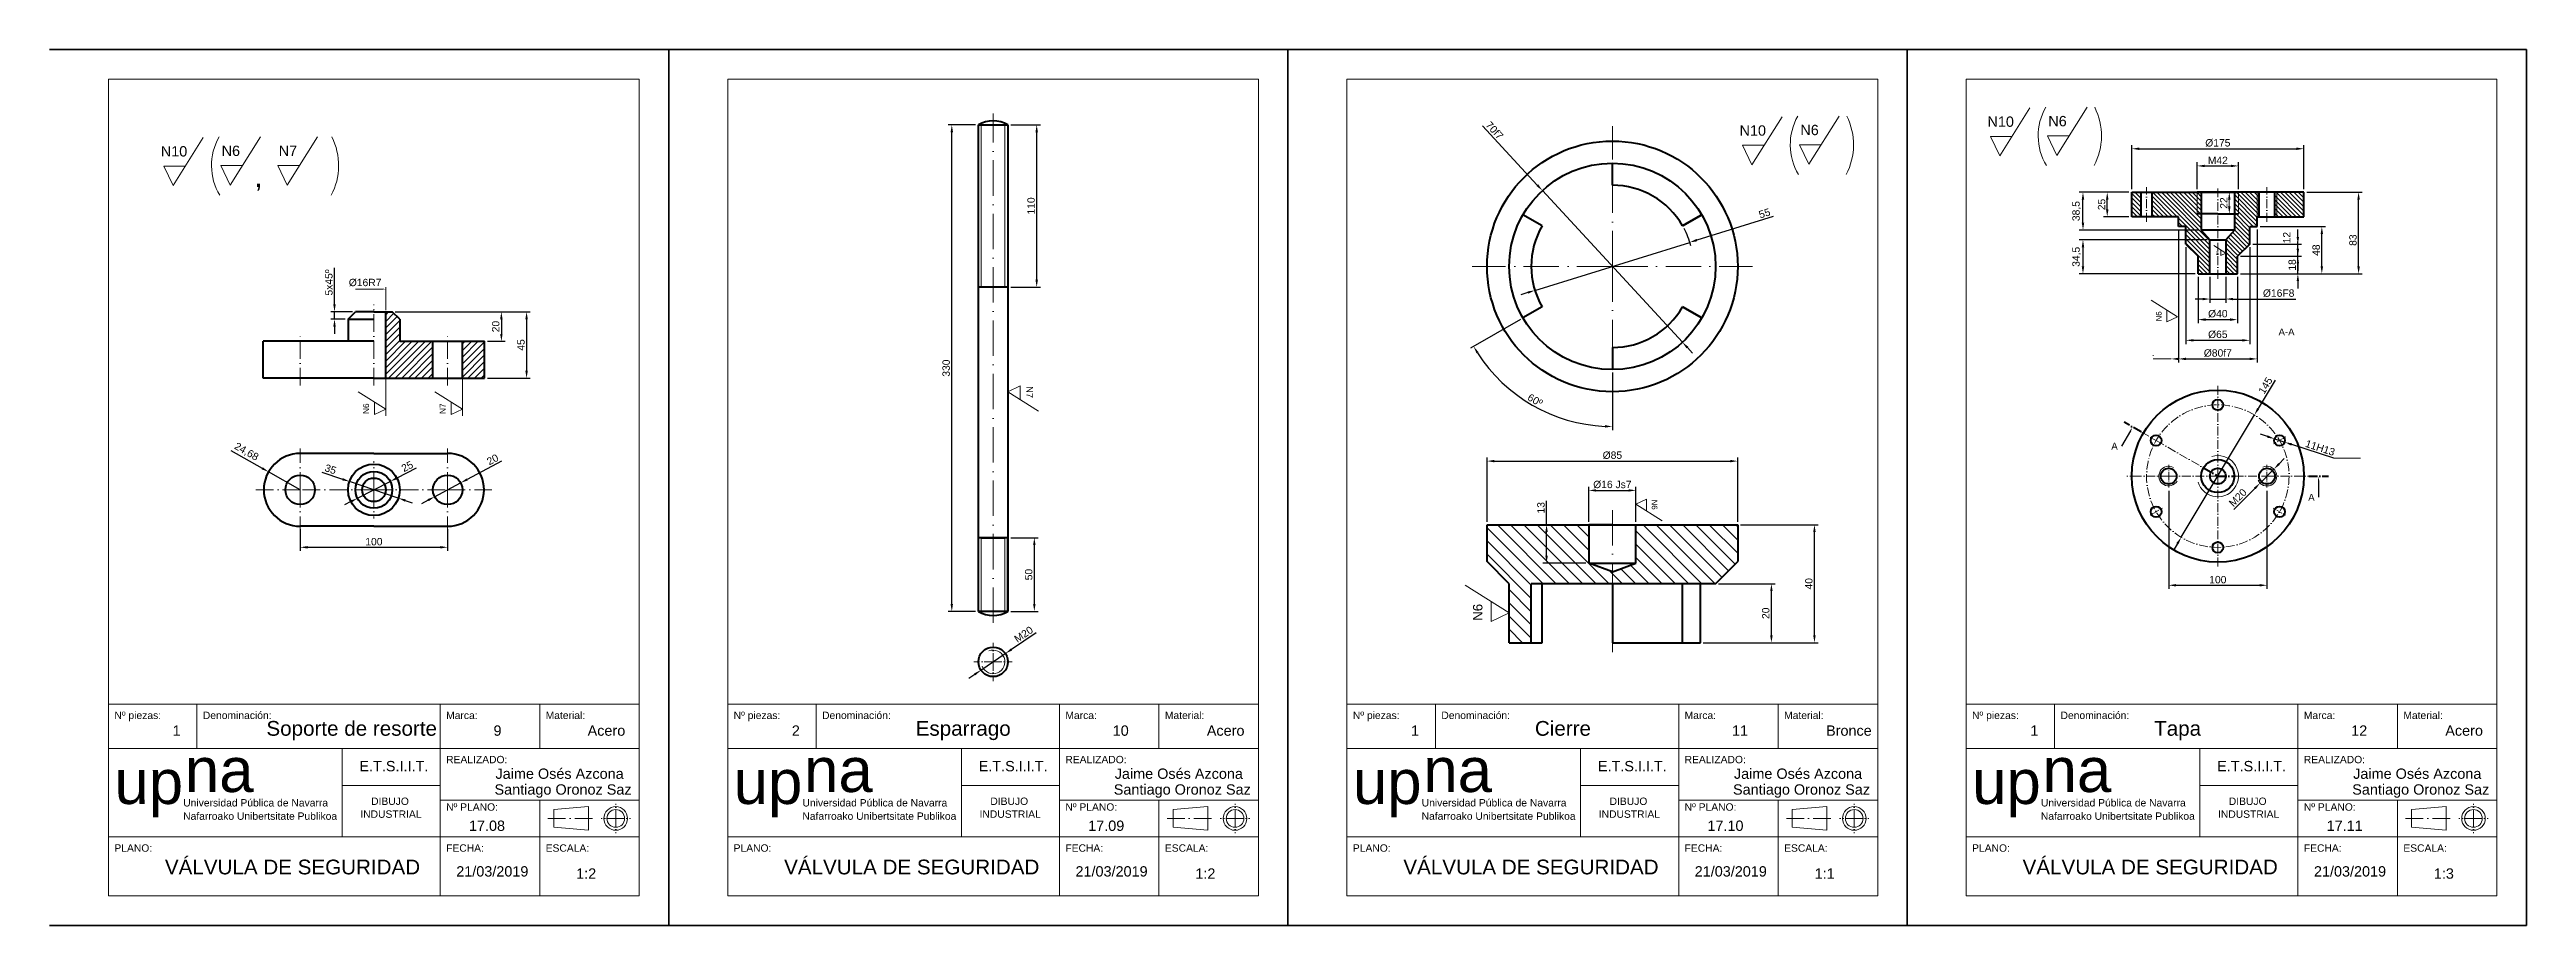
# Model space of a CAD drawing. Header units: millimetres. Extents: x 1800 to 4530, y 1899 to 2196.
# Drawn here: x 3480 to 4320, y 1899 to 2196 of the extents above; entities that cross this region are included whole.
import ezdxf
from ezdxf import colors
from ezdxf.entities.mleader import LeaderData, LeaderLine
from ezdxf.math import Vec2, Vec3

# ---------------------------------------------------------------- set-up
doc = ezdxf.new("R2010")
doc.units = ezdxf.units.MM
doc.linetypes.add('ACAD_ISO10W100', pattern=[18, 12, -3, 0, -3])
for name, color, linetype, lineweight in [('010_formato', 5, 'Continuous', 35), ('015_cajetin', 4, 'Continuous', 18), ('020-rotulación_textos', 4, 'Continuous', 18), ('030_linea_continua_gruesa', 7, 'Continuous', 50), ('031_linea_continua_fina', 4, 'Continuous', 18), ('034_ejes', 2, 'ACAD_ISO10W100', 18), ('035_rayados_sombreados', 3, 'Continuous', 18), ('040_cotas.', 1, 'Continuous', 18), ('060_plano_de_corte', 6, 'ACAD_ISO10W100', 50)]:
    doc.layers.add(name, color=color, linetype=linetype, lineweight=lineweight)
doc.styles.add('Arial 15', font='arial.ttf', dxfattribs={"height": 15})
doc.styles.add('Arial 2.5', font='arial.ttf', dxfattribs={"height": 2.5})
doc.styles.add('Arial 3.5', font='arial.ttf', dxfattribs={"height": 3.5})
doc.styles.add('Arial 5', font='arial.ttf', dxfattribs={"height": 5})
doc.styles.add('Arial 7', font='arial.ttf', dxfattribs={"height": 7})
doc.dimstyles.new('Cotas', dxfattribs={"dimtxt": 2.5, "dimasz": 2.5, "dimexe": 1.25, "dimexo": 1, "dimtad": 1, "dimtxsty": 'Arial 2.5', "dimcen": 2.5, "dimadec": 0, "dimazin": 0, "dimtfac": 1, "dimtmove": 0, "dimatfit": 3, "dimfxl": 1, "dimarcsym": 0})

msp = doc.modelspace()

# ---------------------------------------------------------------- texts
at = {"layer": '020-rotulación_textos'}
for s, height, style, p in [('Nº piezas:', 2.5, 'Arial 2.5', (3501.975, 1968.563)), ('1', 3.5, 'Arial 3.5', (3521.704, 1962.887)), ('Denominación:', 2.5, 'Arial 2.5', (3531.975, 1968.563)), ('Soporte de resorte', 5, 'Arial 5', (3553.527, 1962.887)), ('Marca:', 2.5, 'Arial 2.5', (3614.475, 1968.563)), ('9', 3.5, 'Arial 3.5', (3630.53, 1962.887)), ('Material:', 2.5, 'Arial 2.5', (3648.225, 1968.563)), ('Acero', 3.5, 'Arial 3.5', (3662.447, 1962.887)), ('Nº piezas:', 2.5, 'Arial 2.5', (3711.975, 1968.563)), ('2', 3.5, 'Arial 3.5', (3731.704, 1962.887)), ('Denominación:', 2.5, 'Arial 2.5', (3741.975, 1968.563)), ('Esparrago', 5, 'Arial 5', (3773.71, 1962.887)), ('Marca:', 2.5, 'Arial 2.5', (3824.475, 1968.563)), ('10', 3.5, 'Arial 3.5', (3840.53, 1962.887)), ('Material:', 2.5, 'Arial 2.5', (3858.225, 1968.563)), ('Acero', 3.5, 'Arial 3.5', (3872.447, 1962.887)), ('Nº piezas:', 2.5, 'Arial 2.5', (3921.975, 1968.563)), ('1', 3.5, 'Arial 3.5', (3941.704, 1962.887)), ('Denominación:', 2.5, 'Arial 2.5', (3951.975, 1968.563)), ('Cierre', 5, 'Arial 5', (3983.71, 1962.887)), ('Marca:', 2.5, 'Arial 2.5', (4034.475, 1968.563)), ('11', 3.5, 'Arial 3.5', (4050.53, 1962.887)), ('Material:', 2.5, 'Arial 2.5', (4068.225, 1968.563)), ('Bronce', 3.5, 'Arial 3.5', (4082.447, 1962.887)), ('Nº piezas:', 2.5, 'Arial 2.5', (4131.975, 1968.563)), ('1', 3.5, 'Arial 3.5', (4151.704, 1962.887)), ('Denominación:', 2.5, 'Arial 2.5', (4161.975, 1968.563)), ('Tapa', 5, 'Arial 5', (4193.71, 1962.887)), ('Marca:', 2.5, 'Arial 2.5', (4244.475, 1968.563)), ('12', 3.5, 'Arial 3.5', (4260.53, 1962.887)), ('Material:', 2.5, 'Arial 2.5', (4278.225, 1968.563)), ('Acero', 3.5, 'Arial 3.5', (4292.447, 1962.887)), ('up', 15, 'Arial 15', (3501.975, 1939.754)), ('E.T.S.I.I.T.', 3.5, 'Arial 3.5', (3585.079, 1950.843)), ('REALIZADO:', 2.5, 'Arial 2.5', (3614.475, 1953.563)), ('Jaime Osés Azcona', 3.5, 'Arial 3.5', (3631.212, 1948.279)), ('up', 15, 'Arial 15', (3711.975, 1939.754)), ('E.T.S.I.I.T.', 3.5, 'Arial 3.5', (3795.079, 1950.843)), ('REALIZADO:', 2.5, 'Arial 2.5', (3824.475, 1953.563)), ('Jaime Osés Azcona', 3.5, 'Arial 3.5', (3841.212, 1948.279)), ('up', 15, 'Arial 15', (3921.975, 1939.754)), ('E.T.S.I.I.T.', 3.5, 'Arial 3.5', (4005.079, 1950.843)), ('REALIZADO:', 2.5, 'Arial 2.5', (4034.475, 1953.563)), ('Jaime Osés Azcona', 3.5, 'Arial 3.5', (4051.212, 1948.279)), ('up', 15, 'Arial 15', (4131.975, 1939.754)), ('E.T.S.I.I.T.', 3.5, 'Arial 3.5', (4215.079, 1950.843)), ('REALIZADO:', 2.5, 'Arial 2.5', (4244.475, 1953.563)), ('Jaime Osés Azcona', 3.5, 'Arial 3.5', (4261.212, 1948.279)), ('Universidad Pública de Navarra', 2.5, 'Arial 2.5', (3525.317, 1938.908)), ('DIBUJO', 2.5, 'Arial 2.5', (3589.035, 1939.428)), ('Santiago Oronoz Saz', 3.5, 'Arial 3.5', (3630.888, 1942.922)), ('Universidad Pública de Navarra', 2.5, 'Arial 2.5', (3735.317, 1938.908)), ('DIBUJO', 2.5, 'Arial 2.5', (3799.035, 1939.428)), ('Santiago Oronoz Saz', 3.5, 'Arial 3.5', (3840.888, 1942.922)), ('Universidad Pública de Navarra', 2.5, 'Arial 2.5', (3945.317, 1938.908)), ('DIBUJO', 2.5, 'Arial 2.5', (4009.035, 1939.428)), ('Santiago Oronoz Saz', 3.5, 'Arial 3.5', (4050.888, 1942.922)), ('Universidad Pública de Navarra', 2.5, 'Arial 2.5', (4155.317, 1938.908)), ('DIBUJO', 2.5, 'Arial 2.5', (4219.035, 1939.428)), ('Santiago Oronoz Saz', 3.5, 'Arial 3.5', (4260.888, 1942.922)), ('Nafarroako Unibertsitate Publikoa ', 2.5, 'Arial 2.5', (3525.287, 1934.385)), ('INDUSTRIAL', 2.5, 'Arial 2.5', (3585.374, 1935.069)), ('Nº PLANO:', 2.5, 'Arial 2.5', (3614.475, 1937.477)), ('17.08', 3.5, 'Arial 3.5', (3622.213, 1930.625)), ('Nafarroako Unibertsitate Publikoa ', 2.5, 'Arial 2.5', (3735.287, 1934.385)), ('INDUSTRIAL', 2.5, 'Arial 2.5', (3795.374, 1935.069)), ('Nº PLANO:', 2.5, 'Arial 2.5', (3824.475, 1937.477)), ('17.09', 3.5, 'Arial 3.5', (3832.213, 1930.625)), ('Nafarroako Unibertsitate Publikoa ', 2.5, 'Arial 2.5', (3945.287, 1934.385)), ('INDUSTRIAL', 2.5, 'Arial 2.5', (4005.374, 1935.069)), ('Nº PLANO:', 2.5, 'Arial 2.5', (4034.475, 1937.477)), ('17.10', 3.5, 'Arial 3.5', (4042.213, 1930.625)), ('Nafarroako Unibertsitate Publikoa ', 2.5, 'Arial 2.5', (4155.287, 1934.385)), ('INDUSTRIAL', 2.5, 'Arial 2.5', (4215.374, 1935.069)), ('Nº PLANO:', 2.5, 'Arial 2.5', (4244.475, 1937.477)), ('17.11', 3.5, 'Arial 3.5', (4252.213, 1930.625)), ('PLANO:', 2.5, 'Arial 2.5', (3501.975, 1923.563)), ('FECHA:', 2.5, 'Arial 2.5', (3614.475, 1923.563)), ('ESCALA:', 2.5, 'Arial 2.5', (3648.225, 1923.563)), ('PLANO:', 2.5, 'Arial 2.5', (3711.975, 1923.563)), ('FECHA:', 2.5, 'Arial 2.5', (3824.475, 1923.563)), ('ESCALA:', 2.5, 'Arial 2.5', (3858.225, 1923.563)), ('PLANO:', 2.5, 'Arial 2.5', (3921.975, 1923.563)), ('FECHA:', 2.5, 'Arial 2.5', (4034.475, 1923.563)), ('ESCALA:', 2.5, 'Arial 2.5', (4068.225, 1923.563)), ('PLANO:', 2.5, 'Arial 2.5', (4131.975, 1923.563)), ('FECHA:', 2.5, 'Arial 2.5', (4244.475, 1923.563)), ('ESCALA:', 2.5, 'Arial 2.5', (4278.225, 1923.563)), ('VÁLVULA DE SEGURIDAD', 5, 'Arial 5', (3519.097, 1915.883)), ('21/03/2019', 3.5, 'Arial 3.5', (3617.899, 1915.154)), ('1:2', 3.5, 'Arial 3.5', (3658.565, 1914.408)), ('VÁLVULA DE SEGURIDAD', 5, 'Arial 5', (3729.097, 1915.883)), ('21/03/2019', 3.5, 'Arial 3.5', (3827.899, 1915.154)), ('1:2', 3.5, 'Arial 3.5', (3868.565, 1914.408)), ('VÁLVULA DE SEGURIDAD', 5, 'Arial 5', (3939.097, 1915.883)), ('21/03/2019', 3.5, 'Arial 3.5', (4037.899, 1915.154)), ('1:1', 3.5, 'Arial 3.5', (4078.565, 1914.408)), ('VÁLVULA DE SEGURIDAD', 5, 'Arial 5', (4149.097, 1915.883)), ('21/03/2019', 3.5, 'Arial 3.5', (4247.899, 1915.154)), ('1:3', 3.5, 'Arial 3.5', (4288.565, 1914.408))]:
    msp.add_text(s, height=height, dxfattribs=dict(at, style=style)).set_placement(p)
at = {"layer": '020-rotulación_textos', "color": 240, "true_color": 0xed1f24, "style": 'Arial 15'}
for p in [(3525.864, 1943.809), (3735.864, 1943.809), (3945.864, 1943.809), (4155.864, 1943.809)]:
    msp.add_text('na', height=15, dxfattribs=at).set_placement(p)
at = {"layer": '040_cotas.'}
for s, height, style, p in [('N10', 3.5, 'Arial 3.5', (4053.102, 2166.36)), ('N6', 3.5, 'Arial 3.5', (4073.736, 2166.537)), ('N10', 3.5, 'Arial 3.5', (4137.186, 2169.365)), ('N6', 3.5, 'Arial 3.5', (4157.821, 2169.542)), ('N10', 3.5, 'Arial 3.5', (3517.707, 2159.3)), ('N6', 3.5, 'Arial 3.5', (3538.341, 2159.477)), ('N7', 3.5, 'Arial 3.5', (3557.697, 2159.477)), (',', 7, 'Arial 7', (3549.481, 2148.972)), ('A-A', 2.3333, 'Arial 7', (4235.895, 2098.638))]:
    msp.add_text(s, height=height, dxfattribs=dict(at, style=style)).set_placement(p)
at = {"layer": '040_cotas.', "style": 'Arial 3.5'}
for s, height, rotation, p in [('N6', 0.8672, 90, (4215.532, 2125.806)), ('N6', 1.9047, 90, (4196.239, 2103.38)), ('N6', 2.0062, 90, (3588.329, 2071.991)), ('N7', 2.0062, 90, (3614.329, 2071.991)), ('N7', 2.2417, 270, (3811.285, 2081.397)), ('N6', 1.9047, 270, (4023.336, 2042.956)), ('N6', 3.2179, 90, (3965.919, 2001.856))]:
    msp.add_text(s, height=height, rotation=rotation, dxfattribs=at).set_placement(p)
at = {"layer": '040_cotas.', "insert": (4217.316, 2143.526), "char_height": 2.5, "attachment_point": 5, "rotation": 90, "style": 'Arial 2.5'}
msp.add_mtext('22', dxfattribs=at)
at = {"layer": '040_cotas.', "insert": (3587.001, 2116.534), "char_height": 2.5, "attachment_point": 5, "style": 'Arial 2.5'}
msp.add_mtext('%%C16R7', dxfattribs=at)

# ---------------------------------------------------------------- blocks, each defined once
blk = doc.blocks.new('*D34')
at = {"layer": '040_cotas.', "color": 0, "lineweight": -2, "transparency": 16777216}
for p, q in [((3576.62, 2109.14), (3576.62, 2121.52)), ((3582.73, 2106.64), (3575.37, 2106.64)), ((3580.23, 2104.14), (3575.37, 2104.14)), ((3576.62, 2104.14), (3576.62, 2106.64)), ((3576.62, 2101.64), (3576.62, 2099.14))]:
    blk.add_line(p, q, dxfattribs=at)
at = {"layer": '040_cotas.', "color": 0, "transparency": 16777216}
for points in [[(3576.2, 2109.14), (3577.03, 2109.14), (3576.62, 2106.64)], [(3576.2, 2101.64), (3577.03, 2101.64), (3576.62, 2104.14)]]:
    blk.add_solid(points, dxfattribs=at)
at = {"layer": 'Defpoints', "color": 0, "transparency": 16777216}
for p in [(3576.62, 2106.64), (3581.23, 2104.14), (3583.73, 2106.64)]:
    blk.add_point(p, dxfattribs=at)
at = {"layer": '040_cotas.', "color": 0, "transparency": 16777216, "insert": (3574.72, 2116.58), "char_height": 2.5, "attachment_point": 5, "rotation": 90, "style": 'Arial 2.5'}
blk.add_mtext('5x45º', dxfattribs=at)
blk = doc.blocks.new('*D35')
at = {"layer": '040_cotas.', "color": 0, "lineweight": -2, "transparency": 16777216}
for p, q in [((3597.23, 2106.64), (3634.46, 2106.64)), ((3633.21, 2104.14), (3633.21, 2099.14)), ((3628.48, 2096.64), (3634.46, 2096.64))]:
    blk.add_line(p, q, dxfattribs=at)
at = {"layer": '040_cotas.', "color": 0, "transparency": 16777216}
for points in [[(3632.79, 2104.14), (3633.62, 2104.14), (3633.21, 2106.64)], [(3632.79, 2099.14), (3633.62, 2099.14), (3633.21, 2096.64)]]:
    blk.add_solid(points, dxfattribs=at)
at = {"layer": 'Defpoints', "color": 0, "transparency": 16777216}
for p in [(3596.23, 2106.64), (3627.48, 2096.64), (3633.21, 2096.64)]:
    blk.add_point(p, dxfattribs=at)
at = {"layer": '040_cotas.', "color": 0, "transparency": 16777216, "insert": (3631.3, 2101.64), "char_height": 2.5, "attachment_point": 5, "rotation": 90, "style": 'Arial 2.5'}
blk.add_mtext('20', dxfattribs=at)
blk = doc.blocks.new('*D36')
at = {"layer": '040_cotas.', "color": 0, "lineweight": -2, "transparency": 16777216}
for p, q in [((3597.23, 2106.64), (3643.01, 2106.64)), ((3641.76, 2104.14), (3641.76, 2086.64)), ((3628.48, 2084.14), (3643.01, 2084.14))]:
    blk.add_line(p, q, dxfattribs=at)
at = {"layer": '040_cotas.', "color": 0, "transparency": 16777216}
for points in [[(3641.34, 2104.14), (3642.17, 2104.14), (3641.76, 2106.64)], [(3641.34, 2086.64), (3642.17, 2086.64), (3641.76, 2084.14)]]:
    blk.add_solid(points, dxfattribs=at)
at = {"layer": 'Defpoints', "color": 0, "transparency": 16777216}
for p in [(3596.23, 2106.64), (3627.48, 2084.14), (3641.76, 2084.14)]:
    blk.add_point(p, dxfattribs=at)
at = {"layer": '040_cotas.', "color": 0, "transparency": 16777216, "insert": (3639.86, 2095.39), "char_height": 2.5, "attachment_point": 5, "rotation": 90, "style": 'Arial 2.5'}
blk.add_mtext('45', dxfattribs=at)
blk = doc.blocks.new('*D37')
at = {"layer": '040_cotas.', "color": 0, "lineweight": -2, "transparency": 16777216}
for p, q in [((3633.28, 2056.01), (3621.6, 2049.79)), ((3608.35, 2042.75), (3606.15, 2041.58)), ((3610.56, 2043.93), (3619.39, 2048.62))]:
    blk.add_line(p, q, dxfattribs=at)
at = {"layer": '040_cotas.', "color": 0, "transparency": 16777216}
for points in [[(3621.4, 2050.16), (3621.79, 2049.43), (3619.39, 2048.62)], [(3608.16, 2043.12), (3608.55, 2042.39), (3610.56, 2043.93)]]:
    blk.add_solid(points, dxfattribs=at)
at = {"layer": 'Defpoints', "color": 0, "transparency": 16777216}
for p in [(3610.56, 2043.93), (3619.39, 2048.62)]:
    blk.add_point(p, dxfattribs=at)
at = {"layer": '040_cotas.', "color": 0, "transparency": 16777216, "insert": (3630.24, 2056.54), "char_height": 2.5, "attachment_point": 5, "rotation": 27.99558, "style": 'Arial 2.5'}
blk.add_mtext('20', dxfattribs=at)
blk = doc.blocks.new('*D38')
at = {"layer": '040_cotas.', "color": 0, "lineweight": -2, "transparency": 16777216}
for p, q in [((3541.43, 2059.64), (3552.07, 2053.6)), ((3564.98, 2046.27), (3554.24, 2052.37))]:
    blk.add_line(p, q, dxfattribs=at)
at = {"layer": '040_cotas.', "color": 0, "transparency": 16777216}
blk.add_solid([(3552.28, 2053.96), (3551.86, 2053.24), (3554.24, 2052.37)], dxfattribs=at)
at = {"layer": 'Defpoints', "color": 0, "transparency": 16777216}
for p in [(3554.24, 2052.37), (3564.98, 2046.27)]:
    blk.add_point(p, dxfattribs=at)
at = {"layer": '040_cotas.', "color": 0, "transparency": 16777216, "insert": (3546.71, 2059.09), "char_height": 2.5, "attachment_point": 5, "rotation": 330.4116, "style": 'Arial 2.5'}
blk.add_mtext('24,68', dxfattribs=at)
blk = doc.blocks.new('*D39')
at = {"layer": '040_cotas.', "color": 0, "lineweight": -2, "transparency": 16777216}
for p, q in [((3564.98, 2032.93), (3564.98, 2025.54)), ((3614.98, 2032.93), (3614.98, 2025.54)), ((3567.48, 2026.79), (3612.48, 2026.79))]:
    blk.add_line(p, q, dxfattribs=at)
at = {"layer": '040_cotas.', "color": 0, "transparency": 16777216}
for points in [[(3567.48, 2027.21), (3567.48, 2026.37), (3564.98, 2026.79)], [(3612.48, 2027.21), (3612.48, 2026.37), (3614.98, 2026.79)]]:
    blk.add_solid(points, dxfattribs=at)
at = {"layer": 'Defpoints', "color": 0, "transparency": 16777216}
for p in [(3564.98, 2033.93), (3614.98, 2033.93), (3614.98, 2026.79)]:
    blk.add_point(p, dxfattribs=at)
at = {"layer": '040_cotas.', "color": 0, "transparency": 16777216, "insert": (3589.98, 2028.69), "char_height": 2.5, "attachment_point": 5, "style": 'Arial 2.5'}
blk.add_mtext('100', dxfattribs=at)
blk = doc.blocks.new('*D40')
at = {"layer": '040_cotas.', "color": 0, "lineweight": -2, "transparency": 16777216}
for p, q in [((3604.34, 2053.64), (3597.76, 2050.27)), ((3582.19, 2042.28), (3579.96, 2041.14)), ((3584.41, 2043.42), (3595.54, 2049.13))]:
    blk.add_line(p, q, dxfattribs=at)
at = {"layer": '040_cotas.', "color": 0, "transparency": 16777216}
for points in [[(3597.57, 2050.64), (3597.95, 2049.9), (3595.54, 2049.13)], [(3582, 2042.65), (3582.38, 2041.91), (3584.41, 2043.42)]]:
    blk.add_solid(points, dxfattribs=at)
at = {"layer": 'Defpoints', "color": 0, "transparency": 16777216}
for p in [(3584.41, 2043.42), (3595.54, 2049.13)]:
    blk.add_point(p, dxfattribs=at)
at = {"layer": '040_cotas.', "color": 0, "transparency": 16777216, "insert": (3601.3, 2054.21), "char_height": 2.5, "attachment_point": 5, "rotation": 27.14279, "style": 'Arial 2.5'}
blk.add_mtext('25', dxfattribs=at)
blk = doc.blocks.new('*D41')
at = {"layer": '040_cotas.', "color": 0, "lineweight": -2, "transparency": 16777216}
for p, q in [((3572.36, 2052.25), (3579.32, 2049.89)), ((3598.26, 2043.46), (3581.69, 2049.08)), ((3600.63, 2042.66), (3603, 2041.86))]:
    blk.add_line(p, q, dxfattribs=at)
at = {"layer": '040_cotas.', "color": 0, "transparency": 16777216}
for points in [[(3579.45, 2050.28), (3579.19, 2049.49), (3581.69, 2049.08)], [(3600.76, 2043.06), (3600.5, 2042.27), (3598.26, 2043.46)]]:
    blk.add_solid(points, dxfattribs=at)
at = {"layer": 'Defpoints', "color": 0, "transparency": 16777216}
for p in [(3581.69, 2049.08), (3598.26, 2043.46)]:
    blk.add_point(p, dxfattribs=at)
at = {"layer": '040_cotas.', "color": 0, "transparency": 16777216, "insert": (3575.27, 2053.27), "char_height": 2.5, "attachment_point": 5, "rotation": 341.27114, "style": 'Arial 2.5'}
blk.add_mtext('35', dxfattribs=at)
blk = doc.blocks.new('*D26')
at = {"layer": '040_cotas.', "color": 0, "lineweight": -2, "transparency": 16777216}
for p, q in [((3805.98, 2030.04), (3815.2, 2030.04)), ((3813.95, 2007.54), (3813.95, 2027.54)), ((3805.98, 2005.04), (3815.2, 2005.04))]:
    blk.add_line(p, q, dxfattribs=at)
at = {"layer": '040_cotas.', "color": 0, "transparency": 16777216}
for points in [[(3813.54, 2027.54), (3814.37, 2027.54), (3813.95, 2030.04)], [(3813.54, 2007.54), (3814.37, 2007.54), (3813.95, 2005.04)]]:
    blk.add_solid(points, dxfattribs=at)
at = {"layer": 'Defpoints', "color": 0, "transparency": 16777216}
for p in [(3804.98, 2030.04), (3813.95, 2030.04), (3804.98, 2005.04)]:
    blk.add_point(p, dxfattribs=at)
at = {"layer": '040_cotas.', "color": 0, "transparency": 16777216, "insert": (3812.05, 2017.54), "char_height": 2.5, "attachment_point": 5, "rotation": 90, "style": 'Arial 2.5'}
blk.add_mtext('50', dxfattribs=at)
blk = doc.blocks.new('*D27')
at = {"layer": '040_cotas.', "color": 0, "lineweight": -2, "transparency": 16777216}
for p, q in [((3805.98, 2170.04), (3816, 2170.04)), ((3814.75, 2117.54), (3814.75, 2167.54)), ((3805.98, 2115.04), (3816, 2115.04))]:
    blk.add_line(p, q, dxfattribs=at)
at = {"layer": '040_cotas.', "color": 0, "transparency": 16777216}
for points in [[(3814.33, 2167.54), (3815.17, 2167.54), (3814.75, 2170.04)], [(3814.33, 2117.54), (3815.17, 2117.54), (3814.75, 2115.04)]]:
    blk.add_solid(points, dxfattribs=at)
at = {"layer": 'Defpoints', "color": 0, "transparency": 16777216}
for p in [(3804.98, 2170.04), (3814.75, 2170.04), (3804.98, 2115.04)]:
    blk.add_point(p, dxfattribs=at)
at = {"layer": '040_cotas.', "color": 0, "transparency": 16777216, "insert": (3812.85, 2142.54), "char_height": 2.5, "attachment_point": 5, "rotation": 90, "style": 'Arial 2.5'}
blk.add_mtext('110', dxfattribs=at)
blk = doc.blocks.new('*D28')
at = {"layer": '040_cotas.', "color": 0, "lineweight": -2, "transparency": 16777216}
for p, q in [((3793.98, 2170.04), (3784.71, 2170.04)), ((3785.96, 2007.54), (3785.96, 2167.54)), ((3793.98, 2005.04), (3784.71, 2005.04))]:
    blk.add_line(p, q, dxfattribs=at)
at = {"layer": '040_cotas.', "color": 0, "transparency": 16777216}
for points in [[(3785.54, 2167.54), (3786.37, 2167.54), (3785.96, 2170.04)], [(3785.54, 2007.54), (3786.37, 2007.54), (3785.96, 2005.04)]]:
    blk.add_solid(points, dxfattribs=at)
at = {"layer": 'Defpoints', "color": 0, "transparency": 16777216}
for p in [(3785.96, 2170.04), (3794.98, 2170.04), (3794.98, 2005.04)]:
    blk.add_point(p, dxfattribs=at)
at = {"layer": '040_cotas.', "color": 0, "transparency": 16777216, "insert": (3784.05, 2087.54), "char_height": 2.5, "attachment_point": 5, "rotation": 90, "style": 'Arial 2.5'}
blk.add_mtext('330', dxfattribs=at)
blk = doc.blocks.new('*D81')
at = {"layer": '040_cotas.', "color": 0, "lineweight": -2, "transparency": 16777216}
for p, q in [((3814.54, 1997.84), (3806.18, 1992.15)), ((3793.77, 1983.71), (3791.71, 1982.31)), ((3795.84, 1985.12), (3804.11, 1990.74))]:
    blk.add_line(p, q, dxfattribs=at)
at = {"layer": '040_cotas.', "color": 0, "transparency": 16777216}
for points in [[(3805.94, 1992.5), (3806.41, 1991.81), (3804.11, 1990.74)], [(3793.54, 1984.06), (3794.01, 1983.37), (3795.84, 1985.12)]]:
    blk.add_solid(points, dxfattribs=at)
at = {"layer": 'Defpoints', "color": 0, "transparency": 16777216}
for p in [(3795.84, 1985.12), (3804.11, 1990.74)]:
    blk.add_point(p, dxfattribs=at)
at = {"layer": '040_cotas.', "color": 0, "transparency": 16777216, "insert": (3810.32, 1997.27), "char_height": 2.5, "attachment_point": 5, "rotation": 34.226, "style": 'Arial 2.5'}
blk.add_mtext('M20', dxfattribs=at)
blk = doc.blocks.new('*D29')
at = {"layer": '040_cotas.', "color": 0, "lineweight": -2, "transparency": 16777216}
for p, q in [((4045.98, 2014.42), (4065.16, 2014.42)), ((4063.91, 1996.92), (4063.91, 2011.92)), ((4040.81, 1994.42), (4065.16, 1994.42))]:
    blk.add_line(p, q, dxfattribs=at)
at = {"layer": '040_cotas.', "color": 0, "transparency": 16777216}
for points in [[(4063.5, 2011.92), (4064.33, 2011.92), (4063.91, 2014.42)], [(4063.5, 1996.92), (4064.33, 1996.92), (4063.91, 1994.42)]]:
    blk.add_solid(points, dxfattribs=at)
at = {"layer": 'Defpoints', "color": 0, "transparency": 16777216}
for p in [(4044.98, 2014.42), (4063.91, 2014.42), (4039.81, 1994.42)]:
    blk.add_point(p, dxfattribs=at)
at = {"layer": '040_cotas.', "color": 0, "transparency": 16777216, "insert": (4062.01, 2004.42), "char_height": 2.5, "attachment_point": 5, "rotation": 90, "style": 'Arial 2.5'}
blk.add_mtext('20', dxfattribs=at)
blk = doc.blocks.new('*D30')
at = {"layer": '040_cotas.', "color": 0, "lineweight": -2, "transparency": 16777216}
for p, q in [((3965.97, 2169.67), (3984.53, 2149.59)), ((4033.73, 2096.33), (3986.23, 2147.75)), ((4035.42, 2094.5), (4037.12, 2092.66))]:
    blk.add_line(p, q, dxfattribs=at)
at = {"layer": '040_cotas.', "color": 0, "transparency": 16777216}
for points in [[(3984.83, 2149.87), (3984.22, 2149.3), (3986.23, 2147.75)], [(4035.73, 2094.78), (4035.12, 2094.21), (4033.73, 2096.33)]]:
    blk.add_solid(points, dxfattribs=at)
at = {"layer": 'Defpoints', "color": 0, "transparency": 16777216}
for p in [(3986.23, 2147.75), (4033.73, 2096.33)]:
    blk.add_point(p, dxfattribs=at)
at = {"layer": '040_cotas.', "color": 0, "transparency": 16777216, "insert": (3970, 2168.14), "char_height": 2.5, "attachment_point": 5, "rotation": 312.7323, "style": 'Arial 2.5'}
blk.add_mtext('70f7', dxfattribs=at)
blk = doc.blocks.new('*D31')
at = {"layer": '040_cotas.', "color": 0, "lineweight": -2, "transparency": 16777216}
for p, q in [((4064.46, 2138.94), (4038.63, 2130.93)), ((3983.71, 2113.89), (4036.24, 2130.19)), ((3981.32, 2113.15), (3978.93, 2112.41))]:
    blk.add_line(p, q, dxfattribs=at)
blk.add_arc((4009.98, 2122.04), 27.5, 14.62954, 27.91652, dxfattribs=at)
at = {"layer": '040_cotas.', "color": 0, "transparency": 16777216}
for points in [[(4038.51, 2131.33), (4038.75, 2130.53), (4036.24, 2130.19)], [(3981.2, 2113.55), (3981.45, 2112.76), (3983.71, 2113.89)]]:
    blk.add_solid(points, dxfattribs=at)
at = {"layer": 'Defpoints', "color": 0, "transparency": 16777216}
for p in [(4036.24, 2130.19), (3983.71, 2113.89)]:
    blk.add_point(p, dxfattribs=at)
at = {"layer": '040_cotas.', "color": 0, "transparency": 16777216, "insert": (4061.59, 2140.04), "char_height": 2.5, "attachment_point": 5, "rotation": 17.2339, "style": 'Arial 2.5'}
blk.add_mtext('55', dxfattribs=at)
blk = doc.blocks.new('*D32')
at = {"layer": '040_cotas.', "color": 0, "lineweight": -2, "transparency": 16777216}
for p, q in [((3967.48, 2035.42), (3967.48, 2057.26)), ((3969.98, 2056.01), (4049.98, 2056.01)), ((4052.48, 2035.42), (4052.48, 2057.26))]:
    blk.add_line(p, q, dxfattribs=at)
at = {"layer": '040_cotas.', "color": 0, "transparency": 16777216}
for points in [[(3969.98, 2056.42), (3969.98, 2055.59), (3967.48, 2056.01)], [(4049.98, 2056.42), (4049.98, 2055.59), (4052.48, 2056.01)]]:
    blk.add_solid(points, dxfattribs=at)
at = {"layer": 'Defpoints', "color": 0, "transparency": 16777216}
for p in [(4052.48, 2056.01), (3967.48, 2034.42), (4052.48, 2034.42)]:
    blk.add_point(p, dxfattribs=at)
at = {"layer": '040_cotas.', "color": 0, "transparency": 16777216, "insert": (4009.98, 2057.98), "char_height": 2.5, "attachment_point": 5, "style": 'Arial 2.5'}
blk.add_mtext('%%C85', dxfattribs=at)
blk = doc.blocks.new('*D33')
at = {"layer": '040_cotas.', "color": 0, "lineweight": -2, "transparency": 16777216}
for p, q in [((4053.48, 2034.42), (4079.76, 2034.42)), ((4078.51, 1996.92), (4078.51, 2031.92)), ((4040.81, 1994.42), (4079.76, 1994.42))]:
    blk.add_line(p, q, dxfattribs=at)
at = {"layer": '040_cotas.', "color": 0, "transparency": 16777216}
for points in [[(4078.09, 2031.92), (4078.93, 2031.92), (4078.51, 2034.42)], [(4078.09, 1996.92), (4078.93, 1996.92), (4078.51, 1994.42)]]:
    blk.add_solid(points, dxfattribs=at)
at = {"layer": 'Defpoints', "color": 0, "transparency": 16777216}
for p in [(4052.48, 2034.42), (4078.51, 2034.42), (4039.81, 1994.42)]:
    blk.add_point(p, dxfattribs=at)
at = {"layer": '040_cotas.', "color": 0, "transparency": 16777216, "insert": (4076.61, 2014.42), "char_height": 2.5, "attachment_point": 5, "rotation": 90, "style": 'Arial 2.5'}
blk.add_mtext('40', dxfattribs=at)
blk = doc.blocks.new('*D78')
at = {"layer": '040_cotas.', "color": 0, "lineweight": -2, "transparency": 16777216}
for p, q in [((3978.8, 2104.04), (3961.86, 2094.26)), ((4009.98, 2086.04), (4009.98, 2066.48))]:
    blk.add_line(p, q, dxfattribs=at)
blk.add_arc((4009.98, 2122.04), 54.31, 212.63775, 267.36225, dxfattribs=at)
at = {"layer": '040_cotas.', "color": 0, "transparency": 16777216}
for points in [[(3963.89, 2092.54), (3964.6, 2092.97), (3962.94, 2094.89)], [(4007.49, 2068.21), (4007.47, 2067.37), (4009.98, 2067.73)]]:
    blk.add_solid(points, dxfattribs=at)
at = {"layer": 'Defpoints', "color": 0, "transparency": 16777216}
for p in [(3979.66, 2104.54), (3986.16, 2108.29), (4009.98, 2094.54), (4009.98, 2087.04), (3975.07, 2080.44)]:
    blk.add_point(p, dxfattribs=at)
at = {"layer": '040_cotas.', "color": 0, "transparency": 16777216, "insert": (3983.77, 2076.66), "char_height": 2.5, "attachment_point": 5, "rotation": 330, "style": 'Arial 2.5'}
blk.add_mtext('60º', dxfattribs=at)
blk = doc.blocks.new('*D79')
at = {"layer": '040_cotas.', "color": 0, "lineweight": -2, "transparency": 16777216}
for p, q in [((4001.98, 2035.42), (4001.98, 2047.33)), ((4004.48, 2046.08), (4015.48, 2046.08)), ((4017.98, 2035.42), (4017.98, 2047.33))]:
    blk.add_line(p, q, dxfattribs=at)
at = {"layer": '040_cotas.', "color": 0, "transparency": 16777216}
for points in [[(4004.48, 2046.49), (4004.48, 2045.66), (4001.98, 2046.08)], [(4015.48, 2046.49), (4015.48, 2045.66), (4017.98, 2046.08)]]:
    blk.add_solid(points, dxfattribs=at)
at = {"layer": 'Defpoints', "color": 0, "transparency": 16777216}
for p in [(4017.98, 2046.08), (4001.98, 2034.42), (4017.98, 2034.42)]:
    blk.add_point(p, dxfattribs=at)
at = {"layer": '040_cotas.', "color": 0, "transparency": 16777216, "insert": (4009.98, 2048.05), "char_height": 2.5, "attachment_point": 5, "style": 'Arial 2.5'}
blk.add_mtext('%%C16 Js7', dxfattribs=at)
blk = doc.blocks.new('*D80')
at = {"layer": '040_cotas.', "color": 0, "lineweight": -2, "transparency": 16777216}
for p, q in [((3987.66, 2034.42), (3987.66, 2042.49)), ((4000.98, 2034.42), (3986.41, 2034.42)), ((3987.66, 2023.92), (3987.66, 2031.92)), ((4000.98, 2021.42), (3986.41, 2021.42))]:
    blk.add_line(p, q, dxfattribs=at)
at = {"layer": '040_cotas.', "color": 0, "transparency": 16777216}
for points in [[(3987.24, 2031.92), (3988.08, 2031.92), (3987.66, 2034.42)], [(3987.24, 2023.92), (3988.08, 2023.92), (3987.66, 2021.42)]]:
    blk.add_solid(points, dxfattribs=at)
at = {"layer": 'Defpoints', "color": 0, "transparency": 16777216}
for p in [(4001.98, 2034.42), (3987.66, 2021.42), (4001.98, 2021.42)]:
    blk.add_point(p, dxfattribs=at)
at = {"layer": '040_cotas.', "color": 0, "transparency": 16777216, "insert": (3985.76, 2040.19), "char_height": 2.5, "attachment_point": 5, "rotation": 90, "style": 'Arial 2.5'}
blk.add_mtext('13', dxfattribs=at)
blk = doc.blocks.new('*D51')
at = {"layer": '040_cotas.', "color": 0, "lineweight": -2, "transparency": 16777216}
for p, q in [((4198.64, 2045.92), (4198.64, 2012.66)), ((4231.97, 2045.92), (4231.97, 2012.66)), ((4201.14, 2013.91), (4229.47, 2013.91))]:
    blk.add_line(p, q, dxfattribs=at)
at = {"layer": '040_cotas.', "color": 0, "transparency": 16777216}
for points in [[(4201.14, 2014.32), (4201.14, 2013.49), (4198.64, 2013.91)], [(4229.47, 2014.32), (4229.47, 2013.49), (4231.97, 2013.91)]]:
    blk.add_solid(points, dxfattribs=at)
at = {"layer": 'Defpoints', "color": 0, "transparency": 16777216}
for p in [(4198.64, 2046.92), (4231.97, 2046.92), (4231.97, 2013.91)]:
    blk.add_point(p, dxfattribs=at)
at = {"layer": '040_cotas.', "color": 0, "transparency": 16777216, "insert": (4215.31, 2015.81), "char_height": 2.5, "attachment_point": 5, "style": 'Arial 2.5'}
blk.add_mtext('100', dxfattribs=at)
blk = doc.blocks.new('*D52')
at = {"layer": '040_cotas.', "color": 0, "lineweight": -2, "transparency": 16777216}
for p, q in [((4234.32, 2053.29), (4229.63, 2048.55)), ((4236.07, 2055.07), (4237.83, 2056.85)), ((4220.76, 2039.57), (4227.87, 2046.77))]:
    blk.add_line(p, q, dxfattribs=at)
at = {"layer": '040_cotas.', "color": 0, "transparency": 16777216}
for points in [[(4235.78, 2055.36), (4236.37, 2054.78), (4234.32, 2053.29)], [(4227.58, 2047.06), (4228.17, 2046.48), (4229.63, 2048.55)]]:
    blk.add_solid(points, dxfattribs=at)
at = {"layer": 'Defpoints', "color": 0, "transparency": 16777216}
for p in [(4234.32, 2053.29), (4229.63, 2048.55)]:
    blk.add_point(p, dxfattribs=at)
at = {"layer": '040_cotas.', "color": 0, "transparency": 16777216, "insert": (4222.09, 2043.62), "char_height": 2.5, "attachment_point": 5, "rotation": 45.34165, "style": 'Arial 2.5'}
blk.add_mtext('M20', dxfattribs=at)
blk = doc.blocks.new('*D53')
at = {"layer": '040_cotas.', "color": 0, "lineweight": -2, "transparency": 16777216}
for p, q in [((4234.76, 2083.46), (4228.99, 2073.81)), ((4202.9, 2030.18), (4227.71, 2071.66)), ((4201.62, 2028.03), (4200.34, 2025.89))]:
    blk.add_line(p, q, dxfattribs=at)
at = {"layer": '040_cotas.', "color": 0, "transparency": 16777216}
for points in [[(4228.63, 2074.02), (4229.35, 2073.59), (4227.71, 2071.66)], [(4201.26, 2028.25), (4201.98, 2027.82), (4202.9, 2030.18)]]:
    blk.add_solid(points, dxfattribs=at)
at = {"layer": 'Defpoints', "color": 0, "transparency": 16777216}
for p in [(4227.71, 2071.66), (4202.9, 2030.18)]:
    blk.add_point(p, dxfattribs=at)
at = {"layer": '040_cotas.', "color": 0, "transparency": 16777216, "insert": (4231.45, 2081.62), "char_height": 2.5, "attachment_point": 5, "rotation": 59.11961, "style": 'Arial 2.5'}
blk.add_mtext('145', dxfattribs=at)
blk = doc.blocks.new('*D54')
at = {"layer": '040_cotas.', "color": 0, "lineweight": -2, "transparency": 16777216}
for p, q in [((4232.12, 2064.35), (4229.74, 2065.13)), ((4234.49, 2063.57), (4237.98, 2062.43)), ((4254.65, 2056.98), (4240.35, 2061.66))]:
    blk.add_line(p, q, dxfattribs=at)
at = {"layer": '040_cotas.', "color": 0, "transparency": 16777216}
for points in [[(4232.25, 2064.75), (4231.99, 2063.95), (4234.49, 2063.57)], [(4240.48, 2062.05), (4240.22, 2061.26), (4237.98, 2062.43)]]:
    blk.add_solid(points, dxfattribs=at)
at = {"layer": 'Defpoints', "color": 0, "transparency": 16777216}
for p in [(4234.49, 2063.57), (4237.98, 2062.43)]:
    blk.add_point(p, dxfattribs=at)
at = {"layer": '040_cotas.', "color": 0, "transparency": 16777216, "insert": (4250.01, 2060.5), "char_height": 2.5, "attachment_point": 5, "rotation": 341.89488, "style": 'Arial 2.5'}
blk.add_mtext('11H13', dxfattribs=at)
blk = doc.blocks.new('*D55')
at = {"layer": '040_cotas.', "color": 0, "lineweight": -2, "transparency": 16777216}
for p, q in [((4208.31, 2148.19), (4208.31, 2157.35)), ((4210.81, 2156.1), (4219.81, 2156.1)), ((4222.31, 2148.19), (4222.31, 2157.35))]:
    blk.add_line(p, q, dxfattribs=at)
at = {"layer": '040_cotas.', "color": 0, "transparency": 16777216}
for points in [[(4210.81, 2156.51), (4210.81, 2155.68), (4208.31, 2156.1)], [(4219.81, 2156.51), (4219.81, 2155.68), (4222.31, 2156.1)]]:
    blk.add_solid(points, dxfattribs=at)
at = {"layer": 'Defpoints', "color": 0, "transparency": 16777216}
for p in [(4222.31, 2156.1), (4208.31, 2147.19), (4222.31, 2147.19)]:
    blk.add_point(p, dxfattribs=at)
at = {"layer": '040_cotas.', "color": 0, "transparency": 16777216, "insert": (4215.31, 2157.98), "char_height": 2.5, "attachment_point": 5, "style": 'Arial 2.5'}
blk.add_mtext('M42', dxfattribs=at)
blk = doc.blocks.new('*D56')
at = {"layer": '040_cotas.', "color": 0, "lineweight": -2, "transparency": 16777216}
for p, q in [((4222.97, 2125.53), (4243.7, 2125.53)), ((4242.45, 2128.03), (4242.45, 2130.53)), ((4242.45, 2119.53), (4242.45, 2125.53)), ((4222.97, 2119.53), (4243.7, 2119.53)), ((4242.45, 2117.03), (4242.45, 2114.53))]:
    blk.add_line(p, q, dxfattribs=at)
at = {"layer": '040_cotas.', "color": 0, "transparency": 16777216}
for points in [[(4242.03, 2128.03), (4242.87, 2128.03), (4242.45, 2125.53)], [(4242.03, 2117.03), (4242.87, 2117.03), (4242.45, 2119.53)]]:
    blk.add_solid(points, dxfattribs=at)
at = {"layer": 'Defpoints', "color": 0, "transparency": 16777216}
for p in [(4221.97, 2125.53), (4242.45, 2125.53), (4221.97, 2119.53)]:
    blk.add_point(p, dxfattribs=at)
at = {"layer": '040_cotas.', "color": 0, "transparency": 16777216, "insert": (4240.55, 2122.53), "char_height": 2.5, "attachment_point": 5, "rotation": 90, "style": 'Arial 2.5'}
blk.add_mtext('18', dxfattribs=at)
blk = doc.blocks.new('*D57')
at = {"layer": '040_cotas.', "color": 0, "lineweight": -2, "transparency": 16777216}
for p, q in [((4229.64, 2135.53), (4251.83, 2135.53)), ((4250.58, 2122.03), (4250.58, 2133.03)), ((4222.97, 2119.53), (4251.83, 2119.53))]:
    blk.add_line(p, q, dxfattribs=at)
at = {"layer": '040_cotas.', "color": 0, "transparency": 16777216}
for points in [[(4250.16, 2133.03), (4250.99, 2133.03), (4250.58, 2135.53)], [(4250.16, 2122.03), (4250.99, 2122.03), (4250.58, 2119.53)]]:
    blk.add_solid(points, dxfattribs=at)
at = {"layer": 'Defpoints', "color": 0, "transparency": 16777216}
for p in [(4228.64, 2135.53), (4250.58, 2135.53), (4221.97, 2119.53)]:
    blk.add_point(p, dxfattribs=at)
at = {"layer": '040_cotas.', "color": 0, "transparency": 16777216, "insert": (4248.67, 2127.53), "char_height": 2.5, "attachment_point": 5, "rotation": 90, "style": 'Arial 2.5'}
blk.add_mtext('48', dxfattribs=at)
blk = doc.blocks.new('*D58')
at = {"layer": '040_cotas.', "color": 0, "lineweight": -2, "transparency": 16777216}
for p, q in [((4245.47, 2147.19), (4264.29, 2147.19)), ((4263.04, 2122.03), (4263.04, 2144.69)), ((4222.97, 2119.53), (4264.29, 2119.53))]:
    blk.add_line(p, q, dxfattribs=at)
at = {"layer": '040_cotas.', "color": 0, "transparency": 16777216}
for points in [[(4262.62, 2144.69), (4263.46, 2144.69), (4263.04, 2147.19)], [(4262.62, 2122.03), (4263.46, 2122.03), (4263.04, 2119.53)]]:
    blk.add_solid(points, dxfattribs=at)
at = {"layer": 'Defpoints', "color": 0, "transparency": 16777216}
for p in [(4244.47, 2147.19), (4263.04, 2147.19), (4221.97, 2119.53)]:
    blk.add_point(p, dxfattribs=at)
at = {"layer": '040_cotas.', "color": 0, "transparency": 16777216, "insert": (4261.14, 2130.94), "char_height": 2.5, "attachment_point": 5, "rotation": 90, "style": 'Arial 2.5'}
blk.add_mtext('83', dxfattribs=at)
blk = doc.blocks.new('*D59')
at = {"layer": '040_cotas.', "color": 0, "lineweight": -2, "transparency": 16777216}
for p, q in [((4185.14, 2147.19), (4176.55, 2147.19)), ((4177.8, 2141.36), (4177.8, 2144.69)), ((4185.14, 2138.86), (4176.55, 2138.86))]:
    blk.add_line(p, q, dxfattribs=at)
at = {"layer": '040_cotas.', "color": 0, "transparency": 16777216}
for points in [[(4177.38, 2144.69), (4178.22, 2144.69), (4177.8, 2147.19)], [(4177.38, 2141.36), (4178.22, 2141.36), (4177.8, 2138.86)]]:
    blk.add_solid(points, dxfattribs=at)
at = {"layer": 'Defpoints', "color": 0, "transparency": 16777216}
for p in [(4177.8, 2147.19), (4186.14, 2147.19), (4186.14, 2138.86)]:
    blk.add_point(p, dxfattribs=at)
at = {"layer": '040_cotas.', "color": 0, "transparency": 16777216, "insert": (4175.9, 2143.03), "char_height": 2.5, "attachment_point": 5, "rotation": 90, "style": 'Arial 2.5'}
blk.add_mtext('25', dxfattribs=at)
blk = doc.blocks.new('*D60')
at = {"layer": '040_cotas.', "color": 0, "lineweight": -2, "transparency": 16777216}
for p, q in [((4185.14, 2147.19), (4168.33, 2147.19)), ((4169.58, 2136.86), (4169.58, 2144.69)), ((4208.71, 2134.36), (4168.33, 2134.36))]:
    blk.add_line(p, q, dxfattribs=at)
at = {"layer": '040_cotas.', "color": 0, "transparency": 16777216}
for points in [[(4169.16, 2144.69), (4169.99, 2144.69), (4169.58, 2147.19)], [(4169.16, 2136.86), (4169.99, 2136.86), (4169.58, 2134.36)]]:
    blk.add_solid(points, dxfattribs=at)
at = {"layer": 'Defpoints', "color": 0, "transparency": 16777216}
for p in [(4169.58, 2147.19), (4186.14, 2147.19), (4209.71, 2134.36)]:
    blk.add_point(p, dxfattribs=at)
at = {"layer": '040_cotas.', "color": 0, "transparency": 16777216, "insert": (4167.45, 2140.78), "char_height": 2.5, "attachment_point": 5, "rotation": 90, "style": 'Arial 2.5'}
blk.add_mtext('38,5', dxfattribs=at)
blk = doc.blocks.new('*D61')
at = {"layer": '040_cotas.', "color": 0, "lineweight": -2, "transparency": 16777216}
for p, q in [((4211.64, 2131.03), (4168.33, 2131.03)), ((4169.58, 2128.53), (4169.58, 2122.03)), ((4207.64, 2119.53), (4168.33, 2119.53))]:
    blk.add_line(p, q, dxfattribs=at)
at = {"layer": '040_cotas.', "color": 0, "transparency": 16777216}
for points in [[(4169.16, 2128.53), (4169.99, 2128.53), (4169.58, 2131.03)], [(4169.16, 2122.03), (4169.99, 2122.03), (4169.58, 2119.53)]]:
    blk.add_solid(points, dxfattribs=at)
at = {"layer": 'Defpoints', "color": 0, "transparency": 16777216}
for p in [(4212.64, 2131.03), (4169.58, 2119.53), (4208.64, 2119.53)]:
    blk.add_point(p, dxfattribs=at)
at = {"layer": '040_cotas.', "color": 0, "transparency": 16777216, "insert": (4167.45, 2125.28), "char_height": 2.5, "attachment_point": 5, "rotation": 90, "style": 'Arial 2.5'}
blk.add_mtext('34,5', dxfattribs=at)
blk = doc.blocks.new('*D62')
at = {"layer": '040_cotas.', "color": 0, "lineweight": -2, "transparency": 16777216}
for p, q in [((4186.14, 2148.19), (4186.14, 2163.17)), ((4188.64, 2161.92), (4241.97, 2161.92)), ((4244.47, 2148.19), (4244.47, 2163.17))]:
    blk.add_line(p, q, dxfattribs=at)
at = {"layer": '040_cotas.', "color": 0, "transparency": 16777216}
for points in [[(4188.64, 2162.34), (4188.64, 2161.5), (4186.14, 2161.92)], [(4241.97, 2162.34), (4241.97, 2161.5), (4244.47, 2161.92)]]:
    blk.add_solid(points, dxfattribs=at)
at = {"layer": 'Defpoints', "color": 0, "transparency": 16777216}
for p in [(4244.47, 2161.92), (4186.14, 2147.19), (4244.47, 2147.19)]:
    blk.add_point(p, dxfattribs=at)
at = {"layer": '040_cotas.', "color": 0, "transparency": 16777216, "insert": (4215.31, 2163.89), "char_height": 2.5, "attachment_point": 5, "style": 'Arial 2.5'}
blk.add_mtext('%%C175', dxfattribs=at)
blk = doc.blocks.new('*D63')
at = {"layer": '040_cotas.', "color": 0, "lineweight": -2, "transparency": 16777216}
for p, q in [((4212.64, 2118.53), (4212.64, 2109.71)), ((4217.97, 2118.53), (4217.97, 2109.71)), ((4210.14, 2110.96), (4207.64, 2110.96)), ((4212.64, 2110.96), (4217.97, 2110.96)), ((4220.47, 2110.96), (4241.76, 2110.96))]:
    blk.add_line(p, q, dxfattribs=at)
at = {"layer": '040_cotas.', "color": 0, "transparency": 16777216}
for points in [[(4210.14, 2111.37), (4210.14, 2110.54), (4212.64, 2110.96)], [(4220.47, 2111.37), (4220.47, 2110.54), (4217.97, 2110.96)]]:
    blk.add_solid(points, dxfattribs=at)
at = {"layer": 'Defpoints', "color": 0, "transparency": 16777216}
for p in [(4212.64, 2119.53), (4217.97, 2119.53), (4217.97, 2110.96)]:
    blk.add_point(p, dxfattribs=at)
at = {"layer": '040_cotas.', "color": 0, "transparency": 16777216, "insert": (4235.94, 2112.93), "char_height": 2.5, "attachment_point": 5, "style": 'Arial 2.5'}
blk.add_mtext('%%C16F8', dxfattribs=at)
blk = doc.blocks.new('*D64')
at = {"layer": '040_cotas.', "color": 0, "lineweight": -2, "transparency": 16777216}
for p, q in [((4208.64, 2118.53), (4208.64, 2102.74)), ((4221.97, 2118.53), (4221.97, 2102.74)), ((4211.14, 2103.99), (4219.47, 2103.99))]:
    blk.add_line(p, q, dxfattribs=at)
at = {"layer": '040_cotas.', "color": 0, "transparency": 16777216}
for points in [[(4211.14, 2104.41), (4211.14, 2103.57), (4208.64, 2103.99)], [(4219.47, 2104.41), (4219.47, 2103.57), (4221.97, 2103.99)]]:
    blk.add_solid(points, dxfattribs=at)
at = {"layer": 'Defpoints', "color": 0, "transparency": 16777216}
for p in [(4208.64, 2119.53), (4221.97, 2119.53), (4221.97, 2103.99)]:
    blk.add_point(p, dxfattribs=at)
at = {"layer": '040_cotas.', "color": 0, "transparency": 16777216, "insert": (4215.31, 2105.96), "char_height": 2.5, "attachment_point": 5, "style": 'Arial 2.5'}
blk.add_mtext('%%C40', dxfattribs=at)
blk = doc.blocks.new('*D65')
at = {"layer": '040_cotas.', "color": 0, "lineweight": -2, "transparency": 16777216}
for p, q in [((4204.47, 2128.53), (4204.47, 2095.72)), ((4226.14, 2128.53), (4226.14, 2095.72)), ((4206.97, 2096.97), (4223.64, 2096.97))]:
    blk.add_line(p, q, dxfattribs=at)
at = {"layer": '040_cotas.', "color": 0, "transparency": 16777216}
for points in [[(4206.97, 2097.38), (4206.97, 2096.55), (4204.47, 2096.97)], [(4223.64, 2097.38), (4223.64, 2096.55), (4226.14, 2096.97)]]:
    blk.add_solid(points, dxfattribs=at)
at = {"layer": 'Defpoints', "color": 0, "transparency": 16777216}
for p in [(4204.47, 2129.53), (4226.14, 2129.53), (4226.14, 2096.97)]:
    blk.add_point(p, dxfattribs=at)
at = {"layer": '040_cotas.', "color": 0, "transparency": 16777216, "insert": (4215.31, 2098.94), "char_height": 2.5, "attachment_point": 5, "style": 'Arial 2.5'}
blk.add_mtext('%%C65', dxfattribs=at)
blk = doc.blocks.new('*D66')
at = {"layer": '040_cotas.', "color": 0, "lineweight": -2, "transparency": 16777216}
for p, q in [((4201.97, 2134.53), (4201.97, 2089.41)), ((4228.64, 2134.53), (4228.64, 2089.41)), ((4204.47, 2090.66), (4226.14, 2090.66))]:
    blk.add_line(p, q, dxfattribs=at)
at = {"layer": '040_cotas.', "color": 0, "transparency": 16777216}
for points in [[(4204.47, 2091.08), (4204.47, 2090.25), (4201.97, 2090.66)], [(4226.14, 2091.08), (4226.14, 2090.25), (4228.64, 2090.66)]]:
    blk.add_solid(points, dxfattribs=at)
at = {"layer": 'Defpoints', "color": 0, "transparency": 16777216}
for p in [(4201.97, 2135.53), (4228.64, 2135.53), (4228.64, 2090.66)]:
    blk.add_point(p, dxfattribs=at)
at = {"layer": '040_cotas.', "color": 0, "transparency": 16777216, "insert": (4215.31, 2092.64), "char_height": 2.5, "attachment_point": 5, "style": 'Arial 2.5'}
blk.add_mtext('%%C80f7', dxfattribs=at)
blk = doc.blocks.new('*D77')
at = {"layer": '040_cotas.', "color": 0, "lineweight": -2, "transparency": 16777216}
for p, q in [((4242.45, 2132.03), (4242.45, 2134.53)), ((4222.97, 2125.53), (4243.7, 2125.53)), ((4227.14, 2129.53), (4243.7, 2129.53)), ((4242.45, 2125.53), (4242.45, 2129.53)), ((4242.45, 2123.03), (4242.45, 2120.53))]:
    blk.add_line(p, q, dxfattribs=at)
at = {"layer": '040_cotas.', "color": 0, "transparency": 16777216}
for points in [[(4242.03, 2132.03), (4242.87, 2132.03), (4242.45, 2129.53)], [(4242.03, 2123.03), (4242.87, 2123.03), (4242.45, 2125.53)]]:
    blk.add_solid(points, dxfattribs=at)
at = {"layer": 'Defpoints', "color": 0, "transparency": 16777216}
for p in [(4221.97, 2125.53), (4226.14, 2129.53), (4242.45, 2129.53)]:
    blk.add_point(p, dxfattribs=at)
at = {"layer": '040_cotas.', "color": 0, "transparency": 16777216, "insert": (4238.69, 2131.79), "char_height": 2.5, "attachment_point": 5, "rotation": 90, "style": 'Arial 2.5'}
blk.add_mtext('12', dxfattribs=at)

# ---------------------------------------------------------------- dimensions: what is measured, and where the dimension line sits
at = {"layer": '040_cotas.'}
for base, p1, p2, text, picture, middle in [((3785.957, 2170.04), (3794.975, 2005.04), (3794.975, 2170.04), '330', '*D28', (3784.054, 2087.54)), ((3814.749, 2170.04), (3804.975, 2115.04), (3804.975, 2170.04), '110', '*D27', (3812.847, 2142.54)), ((3576.616, 2106.644), (3581.225, 2104.144), (3583.725, 2106.644), '5x45º', '*D34', (3574.719, 2116.58)), ((3633.206, 2096.644), (3596.225, 2106.644), (3627.475, 2096.644), '20', '*D35', (3631.305, 2101.644)), ((4078.511, 2034.415), (4039.814, 1994.415), (4052.475, 2034.415), '40', '*D33', (4076.61, 2014.415)), ((3813.953, 2030.04), (3804.975, 2005.04), (3804.975, 2030.04), '50', '*D26', (3812.052, 2017.54)), ((4063.913, 2014.415), (4039.814, 1994.415), (4044.975, 2014.415), '20', '*D29', (4062.011, 2004.415))]:
    dim = msp.add_linear_dim(base=base, p1=p1, p2=p2, angle=90, text=text, dimstyle='Cotas', override={"dimscale": 1}, dxfattribs=at)
    dim.commit()
    dim.dimension.update_dxf_attribs({"geometry": picture, "text_midpoint": middle})
for p1, p2, text, picture, middle in [((4033.726, 2096.333), (3986.225, 2147.751), '70f7', '*D30', (3968.594, 2166.836)), ((3983.71, 2113.895), (4036.241, 2130.19), '55', '*D31', (4062.149, 2138.226)), ((4202.902, 2030.179), (4227.709, 2071.66), '145', '*D53', (4233.081, 2080.642)), ((3610.561, 2043.927), (3619.39, 2048.621), '20', '*D37', (3631.137, 2054.866))]:
    dim = msp.add_diameter_dim_2p(p1=p1, p2=p2, text=text, dimstyle='Cotas', override={"dimscale": 1}, dxfattribs=at)
    dim.commit()
    dim.dimension.update_dxf_attribs({"geometry": picture, "text_midpoint": middle, "dimtype": 163})
for base, p1, p2, text, picture, middle in [((4244.472, 2161.919), (4186.139, 2147.193), (4244.472, 2147.193), '%%C175', '*D62', (4215.306, 2163.891)), ((4222.306, 2156.098), (4208.306, 2147.193), (4222.306, 2147.193), 'M42', '*D55', (4215.306, 2157.978)), ((4231.972, 2013.907), (4198.639, 2046.92), (4231.972, 2046.92), '100', '*D51', (4215.306, 2015.808)), ((3614.975, 2026.79), (3564.975, 2033.933), (3614.975, 2033.933), '100', '*D39', (3589.975, 2028.691))]:
    dim = msp.add_linear_dim(base=base, p1=p1, p2=p2, text=text, dimstyle='Cotas', override={"dimscale": 1}, dxfattribs=at)
    dim.commit()
    dim.dimension.update_dxf_attribs({"geometry": picture, "text_midpoint": middle})
for base, p1, p2, text, picture, middle in [((4169.577, 2147.193), (4209.706, 2134.36), (4186.139, 2147.193), '38,5', '*D60', (4169.577, 2140.776)), ((4177.799, 2147.193), (4186.139, 2138.86), (4186.139, 2147.193), '25', '*D59', (4177.799, 2143.026)), ((4263.039, 2147.193), (4221.972, 2119.526), (4244.472, 2147.193), '83', '*D58', (4263.039, 2130.943)), ((4250.576, 2135.526), (4221.972, 2119.526), (4228.639, 2135.526), '48', '*D57', (4250.576, 2127.526)), ((4169.577, 2119.526), (4212.639, 2131.026), (4208.639, 2119.526), '34,5', '*D61', (4169.577, 2125.276)), ((4242.449, 2125.526), (4221.972, 2119.526), (4221.972, 2125.526), '18', '*D56', (4242.449, 2122.526)), ((3641.758, 2084.144), (3596.225, 2106.644), (3627.475, 2084.144), '45', '*D36', (3641.758, 2095.394)), ((3987.661, 2021.415), (4001.975, 2034.415), (4001.975, 2021.415), '13', '*D80', (3987.661, 2040.192))]:
    dim = msp.add_linear_dim(base=base, p1=p1, p2=p2, angle=90, text=text, dimstyle='Cotas', dxfattribs=at)
    dim.commit()
    dim.dimension.update_dxf_attribs({"geometry": picture, "text_midpoint": middle, "dimtype": 160})
for base, p1, p2, text, picture, middle in [((4228.639, 2090.664), (4201.972, 2135.526), (4228.639, 2135.526), '%%C80f7', '*D66', (4215.306, 2090.664)), ((4226.139, 2096.966), (4204.472, 2129.526), (4226.139, 2129.526), '%%C65', '*D65', (4215.306, 2096.966)), ((4217.972, 2110.958), (4212.639, 2119.526), (4217.972, 2119.526), '%%C16F8', '*D63', (4235.94, 2110.958)), ((4221.972, 2103.988), (4208.639, 2119.526), (4221.972, 2119.526), '%%C40', '*D64', (4215.306, 2103.988)), ((4052.475, 2056.006), (3967.475, 2034.415), (4052.475, 2034.415), '%%C85', '*D32', (4009.975, 2056.006))]:
    dim = msp.add_linear_dim(base=base, p1=p1, p2=p2, text=text, dimstyle='Cotas', dxfattribs=at)
    dim.commit()
    dim.dimension.update_dxf_attribs({"geometry": picture, "text_midpoint": middle, "dimtype": 160})
dim = msp.add_linear_dim(base=(4242.449, 2129.526), p1=(4221.972, 2125.526), p2=(4226.139, 2129.526), angle=90, text='12', dimstyle='Cotas', override={"dimtmove": 1}, dxfattribs=at)
dim.commit()
dim.dimension.update_dxf_attribs({"geometry": '*D77', "text_midpoint": (4240.574, 2131.79), "dimtype": 160})
dim = msp.add_angular_dim_2l(base=(3975.067, 2080.439), line1=((4009.975, 2094.542), (4009.975, 2087.042)), line2=((3986.16, 2108.292), (3979.665, 2104.542)), text='60º', dimstyle='Cotas', dxfattribs=at)
dim.commit()
dim.dimension.update_dxf_attribs({"geometry": '*D78', "text_midpoint": (3983.772, 2076.656)})
dim = msp.add_radius_dim(center=(3564.975, 2046.274), mpoint=(3554.244, 2052.368), text='24,68', dimstyle='Cotas', override={"dimscale": 1}, dxfattribs=at)
dim.commit()
dim.dimension.update_dxf_attribs({"geometry": '*D38', "text_midpoint": (3546.714, 2059.09)})
dim = msp.add_diameter_dim_2p(p1=(4234.492, 2063.573), p2=(4237.977, 2062.433), text='11H13', dimstyle='Cotas', dxfattribs=at)
dim.commit()
dim.dimension.update_dxf_attribs({"geometry": '*D54', "text_midpoint": (4249.422, 2058.691), "dimtype": 163})
for p1, p2, text, picture, middle in [((3598.262, 2043.465), (3581.689, 2049.084), '35', '*D41', (3575.269, 2053.269)), ((3795.841, 1985.12), (3804.11, 1990.744), 'M20', '*D81', (3810.323, 1997.271))]:
    dim = msp.add_diameter_dim_2p(p1=p1, p2=p2, text=text, dimstyle='Cotas', dxfattribs=at)
    dim.commit()
    dim.dimension.update_dxf_attribs({"geometry": picture, "text_midpoint": middle})
for p1, p2, text, picture, middle in [((3584.414, 2043.423), (3595.537, 2049.125), '25', '*D40', (3601.296, 2054.215)), ((4234.315, 2053.291), (4229.63, 2048.549), 'M20', '*D52', (4222.085, 2043.619))]:
    dim = msp.add_diameter_dim_2p(p1=p1, p2=p2, text=text, dimstyle='Cotas', override={"dimscale": 1}, dxfattribs=at)
    dim.commit()
    dim.dimension.update_dxf_attribs({"geometry": picture, "text_midpoint": middle})
dim = msp.add_linear_dim(base=(4017.975, 2046.075), p1=(4001.975, 2034.415), p2=(4017.975, 2034.415), text='%%C16 Js7', dimstyle='Cotas', dxfattribs=at)
dim.commit()
dim.dimension.update_dxf_attribs({"geometry": '*D79', "text_midpoint": (4009.975, 2048.047)})

# ---------------------------------------------------------------- hatches: boundary and pattern name
at = {"layer": '035_rayados_sombreados'}
h = msp.add_hatch(dxfattribs=at)
h.set_pattern_fill('ANSI31', color=256, scale=0.333333, angle=90)
h.set_pattern_definition([(135, (3451.5017, 2110.5575), (-0.7483547, -0.7483547), [])])
h.paths.add_polyline_path([(4208.389, 2147.193), (4193.056, 2147.193), (4192.972, 2138.86), (4201.972, 2138.86), (4201.972, 2135.526), (4204.472, 2135.526), (4204.472, 2129.526), (4208.639, 2125.526), (4208.639, 2119.526), (4212.639, 2119.526), (4212.639, 2131.026), (4209.706, 2134.36), (4209.706, 2139.86), (4208.306, 2139.86)])
h.paths.add_polyline_path([(4209.706, 2147.193), (4208.306, 2147.193), (4208.306, 2139.86), (4209.706, 2139.86)], flags=17)
h.paths.add_polyline_path([(4222.306, 2147.193), (4220.906, 2147.193), (4220.906, 2139.86), (4222.306, 2139.86)], flags=17)
h.paths.add_polyline_path([(4228.639, 2147.193), (4222.306, 2147.193), (4222.306, 2139.86), (4220.906, 2139.86), (4220.906, 2134.36), (4217.972, 2131.026), (4217.972, 2119.526), (4221.972, 2119.526), (4221.972, 2125.526), (4226.139, 2129.526), (4226.139, 2135.526), (4228.639, 2135.526), (4228.639, 2137.193)])
h.paths.add_polyline_path([(4244.472, 2147.193), (4235.306, 2147.193), (4235.306, 2138.86), (4244.472, 2138.86)])
h.paths.add_polyline_path([(4235.306, 2147.193), (4234.639, 2147.193), (4234.639, 2138.86), (4235.306, 2138.86)])
h.paths.add_polyline_path([(4229.306, 2147.193), (4228.639, 2147.193), (4228.639, 2138.86), (4229.306, 2138.86)])
h.paths.add_polyline_path([(4189.306, 2147.193), (4186.139, 2147.193), (4186.139, 2138.86), (4189.306, 2138.86)])
h = msp.add_hatch(dxfattribs=at)
h.set_pattern_fill('ANSI31', color=256, scale=0.5)
h.set_pattern_definition([(45, (2666.3156, 2221.9417), (-1.122532, 1.122532), [])])
h.paths.add_polyline_path([(3609.975, 2084.144), (3609.975, 2096.644), (3598.725, 2096.644), (3598.725, 2104.144), (3596.225, 2106.644), (3593.975, 2106.644), (3593.975, 2084.144)])
h.paths.add_polyline_path([(3627.475, 2096.644), (3619.975, 2096.644), (3619.975, 2084.144), (3627.475, 2084.144)])
h = msp.add_hatch(dxfattribs=at)
h.set_pattern_fill('ANSI31', color=256, angle=90)
h.set_pattern_definition([(135, (1974.088, 2105.0334), (-2.245064, -2.245064), [])])
h.paths.add_polyline_path([(4001.975, 2034.415), (3967.475, 2034.415), (3967.475, 2021.915), (3974.975, 2014.415), (3974.975, 1994.415), (3982.475, 1994.415), (3982.475, 2014.415), (4009.975, 2014.415), (4009.975, 2018.415), (4001.975, 2021.415)])
h.paths.add_polyline_path([(4052.475, 2034.415), (4017.975, 2034.415), (4017.975, 2021.415), (4009.975, 2018.415), (4009.975, 2014.415), (4044.975, 2014.415), (4052.475, 2021.915)])

# ---------------------------------------------------------------- linework, layer by layer
at = {"layer": '010_formato'}
for p, q in [((3479.975, 2195.563), (3689.975, 2195.563)), ((3689.975, 2195.563), (3689.975, 1898.563)), ((3689.975, 2195.563), (3899.975, 2195.563)), ((3899.975, 2195.563), (3899.975, 1898.563)), ((3899.975, 2195.563), (4109.975, 2195.563)), ((4109.975, 2195.563), (4109.975, 1898.563)), ((4109.975, 2195.563), (4319.975, 2195.563)), ((4319.975, 2195.563), (4319.975, 1898.563)), ((3689.975, 1898.563), (3479.975, 1898.563)), ((3899.975, 1898.563), (3689.975, 1898.563)), ((4109.975, 1898.563), (3899.975, 1898.563)), ((4319.975, 1898.563), (4109.975, 1898.563))]:
    msp.add_line(p, q, dxfattribs=at)
at = {"layer": '015_cajetin'}
for p, q in [((3499.975, 2185.563), (3679.975, 2185.563)), ((3499.975, 1908.563), (3499.975, 2185.563)), ((3679.975, 2185.563), (3679.975, 1908.563)), ((3709.975, 2185.563), (3889.975, 2185.563)), ((3709.975, 1908.563), (3709.975, 2185.563)), ((3889.975, 2185.563), (3889.975, 1908.563)), ((3919.975, 2185.563), (4099.975, 2185.563)), ((3919.975, 1908.563), (3919.975, 2185.563)), ((4099.975, 2185.563), (4099.975, 1908.563)), ((4129.975, 2185.563), (4309.975, 2185.563)), ((4129.975, 1908.563), (4129.975, 2185.563)), ((4309.975, 2185.563), (4309.975, 1908.563)), ((3679.975, 1973.563), (3499.975, 1973.563)), ((3529.975, 1958.563), (3529.975, 1973.563)), ((3612.475, 1908.563), (3612.475, 1973.563)), ((3646.225, 1958.563), (3646.225, 1973.563)), ((3889.975, 1973.563), (3709.975, 1973.563)), ((3739.975, 1958.563), (3739.975, 1973.563)), ((3822.475, 1908.563), (3822.475, 1973.563)), ((3856.225, 1958.563), (3856.225, 1973.563)), ((4099.975, 1973.563), (3919.975, 1973.563)), ((3949.975, 1958.563), (3949.975, 1973.563)), ((4032.475, 1908.563), (4032.475, 1973.563)), ((4066.225, 1958.563), (4066.225, 1973.563)), ((4309.975, 1973.563), (4129.975, 1973.563)), ((4159.975, 1958.563), (4159.975, 1973.563)), ((4242.475, 1908.563), (4242.475, 1973.563)), ((4276.225, 1958.563), (4276.225, 1973.563)), ((3679.975, 1958.563), (3499.975, 1958.563)), ((3579.197, 1928.563), (3579.197, 1958.563)), ((3612.475, 1958.563), (3679.975, 1958.563)), ((3889.975, 1958.563), (3709.975, 1958.563)), ((3789.197, 1928.563), (3789.197, 1958.563)), ((3822.475, 1958.563), (3889.975, 1958.563)), ((4099.975, 1958.563), (3919.975, 1958.563)), ((3999.197, 1928.563), (3999.197, 1958.563)), ((4032.475, 1958.563), (4099.975, 1958.563)), ((4309.975, 1958.563), (4129.975, 1958.563)), ((4209.197, 1928.563), (4209.197, 1958.563)), ((4242.475, 1958.563), (4309.975, 1958.563)), ((3612.475, 1946.063), (3579.197, 1946.063)), ((3612.475, 1941.063), (3679.975, 1941.063)), ((3646.225, 1941.063), (3646.225, 1908.563)), ((3822.475, 1946.063), (3789.197, 1946.063)), ((3822.475, 1941.063), (3889.975, 1941.063)), ((3856.225, 1941.063), (3856.225, 1908.563)), ((4032.475, 1946.063), (3999.197, 1946.063)), ((4032.475, 1941.063), (4099.975, 1941.063)), ((4066.225, 1941.063), (4066.225, 1908.563)), ((4242.475, 1946.063), (4209.197, 1946.063)), ((4242.475, 1941.063), (4309.975, 1941.063)), ((4276.225, 1941.063), (4276.225, 1908.563)), ((3679.975, 1928.563), (3499.975, 1928.563)), ((3889.975, 1928.563), (3709.975, 1928.563)), ((4099.975, 1928.563), (3919.975, 1928.563)), ((4309.975, 1928.563), (4129.975, 1928.563)), ((3679.975, 1908.563), (3499.975, 1908.563)), ((3889.975, 1908.563), (3709.975, 1908.563)), ((4099.975, 1908.563), (3919.975, 1908.563)), ((4309.975, 1908.563), (4129.975, 1908.563))]:
    msp.add_line(p, q, dxfattribs=at)
at = {"layer": '030_linea_continua_gruesa'}
for p, q in [((3794.975, 2005.04), (3794.975, 2170.04)), ((3794.975, 2170.04), (3804.975, 2170.04)), ((3804.975, 2170.04), (3804.975, 2005.04)), ((3804.975, 2170.04), (3804.975, 2115.04)), ((4009.975, 2149.542), (4009.975, 2157.042)), ((4186.139, 2138.86), (4186.139, 2147.193)), ((4186.139, 2147.193), (4215.306, 2147.193)), ((4189.306, 2138.86), (4189.306, 2147.193)), ((4191.139, 2147.193), (4192.972, 2147.193)), ((4192.972, 2147.193), (4192.972, 2138.86)), ((4215.306, 2147.193), (4208.306, 2147.193)), ((4215.306, 2147.193), (4209.706, 2147.193)), ((4209.706, 2147.193), (4209.706, 2134.36)), ((4244.472, 2147.193), (4215.306, 2147.193)), ((4215.306, 2147.193), (4222.306, 2147.193)), ((4215.306, 2147.193), (4220.906, 2147.193)), ((4220.906, 2147.193), (4220.906, 2134.36)), ((4229.306, 2138.86), (4229.306, 2147.193)), ((4234.639, 2138.86), (4234.639, 2147.193)), ((4244.472, 2138.86), (4244.472, 2147.193)), ((3986.16, 2135.792), (3979.665, 2139.542)), ((4033.791, 2135.792), (4040.286, 2139.542)), ((4039.814, 2139.269), (4033.791, 2135.792)), ((4201.972, 2138.86), (4186.139, 2138.86)), ((4192.972, 2138.86), (4189.306, 2138.86)), ((4201.972, 2135.526), (4201.972, 2138.86)), ((4204.472, 2135.526), (4201.972, 2135.526)), ((4204.472, 2129.526), (4204.472, 2135.526)), ((4215.306, 2139.86), (4208.306, 2139.86)), ((4220.906, 2134.36), (4209.706, 2134.36)), ((4209.706, 2134.36), (4212.639, 2131.026)), ((4215.306, 2139.86), (4222.306, 2139.86)), ((4220.906, 2134.36), (4217.972, 2131.026)), ((4226.139, 2129.526), (4226.139, 2135.526)), ((4226.139, 2135.526), (4228.639, 2135.526)), ((4228.639, 2135.526), (4228.639, 2138.86)), ((4228.639, 2138.86), (4244.472, 2138.86)), ((4204.472, 2129.526), (4208.639, 2125.526)), ((4208.639, 2119.526), (4208.639, 2125.526)), ((4212.639, 2119.526), (4212.639, 2131.026)), ((4212.639, 2131.026), (4217.972, 2131.026)), ((4217.972, 2131.026), (4217.972, 2119.526)), ((4226.139, 2129.526), (4221.972, 2125.526)), ((4221.972, 2119.526), (4221.972, 2125.526)), ((4208.639, 2119.526), (4221.972, 2119.526)), ((3804.975, 2115.04), (3794.975, 2115.04)), ((3581.225, 2104.144), (3583.725, 2106.644)), ((3581.225, 2104.144), (3581.225, 2096.644)), ((3581.225, 2104.144), (3589.975, 2104.144)), ((3589.975, 2106.644), (3583.725, 2106.644)), ((3589.975, 2106.644), (3596.225, 2106.644)), ((3593.975, 2084.144), (3593.975, 2106.644)), ((3598.725, 2104.144), (3596.225, 2106.644)), ((3598.725, 2104.144), (3598.725, 2096.644)), ((3986.16, 2108.292), (3979.665, 2104.542)), ((4033.791, 2108.292), (4040.286, 2104.542)), ((4040.286, 2104.542), (4033.791, 2108.292)), ((3552.475, 2084.144), (3552.475, 2096.644)), ((3589.975, 2096.644), (3552.475, 2096.644)), ((3598.725, 2096.644), (3627.475, 2096.644)), ((3609.975, 2084.144), (3609.975, 2096.644)), ((3619.975, 2084.144), (3619.975, 2096.644)), ((3627.475, 2084.144), (3627.475, 2096.644)), ((4009.975, 2094.542), (4009.975, 2087.042)), ((3589.975, 2084.144), (3552.475, 2084.144)), ((3589.975, 2084.144), (3627.475, 2084.144)), ((3589.975, 2058.615), (3564.975, 2058.615)), ((3589.975, 2058.615), (3614.975, 2058.615)), ((3589.975, 2033.933), (3564.975, 2033.933)), ((3589.975, 2033.933), (3614.975, 2033.933)), ((3967.475, 2034.415), (4052.475, 2034.415)), ((3967.475, 2021.915), (3967.475, 2034.415)), ((4009.975, 2034.415), (4001.975, 2034.415)), ((4001.975, 2034.415), (4001.975, 2021.415)), ((4017.975, 2021.415), (4017.975, 2034.415)), ((4052.475, 2034.415), (4052.475, 2021.915)), ((3804.975, 2030.04), (3794.975, 2030.04)), ((3795.975, 2030.04), (3803.975, 2030.04)), ((3804.975, 2005.04), (3804.975, 2030.04)), ((3974.975, 2014.415), (3967.475, 2021.915)), ((4001.975, 2021.415), (4017.975, 2021.415)), ((4009.975, 2018.415), (4001.975, 2021.415)), ((4009.975, 2018.415), (4017.975, 2021.415)), ((4044.975, 2014.415), (4052.475, 2021.915)), ((3974.975, 1994.415), (3974.975, 2014.415)), ((4044.975, 2014.415), (3982.475, 2014.415)), ((3982.475, 1994.415), (3982.475, 2014.415)), ((3986.16, 1994.415), (3986.16, 2014.415)), ((4009.975, 2014.415), (4009.975, 1994.415)), ((4033.791, 1994.415), (4033.791, 2014.415)), ((4039.814, 1994.415), (4039.814, 2014.415)), ((3804.975, 2005.04), (3794.975, 2005.04)), ((3799.975, 2005.04), (3795.975, 2005.04)), ((3974.975, 1994.415), (3986.16, 1994.415)), ((4009.975, 1994.415), (4039.814, 1994.415))]:
    msp.add_line(p, q, dxfattribs=at)
for centre, radius in [((4009.975, 2122.042), 42.5), ((4009.975, 2122.042), 35), ((4215.306, 2050.92), 29.167), ((4215.306, 2075.086), 1.833), ((4194.377, 2063.003), 1.833), ((4236.235, 2063.003), 1.833), ((3564.975, 2046.274), 5), ((3589.975, 2046.274), 8.75), ((3589.975, 2046.274), 6.25), ((3589.975, 2046.274), 4), ((3614.975, 2046.274), 5), ((4198.639, 2050.92), 2.667), ((4215.306, 2050.92), 5.6), ((4215.306, 2050.92), 2.667), ((4231.972, 2050.92), 2.667), ((4194.377, 2038.836), 1.833), ((4236.235, 2038.836), 1.833), ((4215.306, 2026.753), 1.833), ((3799.975, 1987.932), 5)]:
    msp.add_circle(centre, radius, dxfattribs=at)
for centre, radius, start, end in [((3799.975, 2161.38), 10, 60, 120), ((4009.975, 2122.042), 27.5, 30, 90), ((4009.975, 2122.042), 27.5, 150, 210), ((4009.975, 2122.042), 27.5, 270, 330), ((3564.975, 2046.274), 12.341, 90, 270), ((3614.975, 2046.274), 12.341, 270, 90), ((3799.975, 2013.7), 10, 240, 300)]:
    msp.add_arc(centre, radius, start, end, dxfattribs=at)
at = {"layer": '031_linea_continua_fina'}
for p, q in [((3795.975, 2115.04), (3795.975, 2170.545)), ((3803.975, 2115.04), (3803.975, 2170.545)), ((4208.306, 2147.193), (4208.306, 2139.86)), ((4222.306, 2147.193), (4222.306, 2139.86)), ((4228.639, 2138.86), (4228.639, 2147.193)), ((4235.306, 2138.86), (4235.306, 2147.193)), ((3795.975, 2004.535), (3795.975, 2030.04)), ((3803.975, 2030.04), (3803.975, 2004.535)), ((3650.981, 1937.844), (3662.742, 1938.844)), ((3650.981, 1937.844), (3650.981, 1931.844)), ((3662.742, 1938.844), (3662.742, 1930.844)), ((3672.004, 1938.644), (3672.004, 1938.644)), ((3860.981, 1937.844), (3872.742, 1938.844)), ((3860.981, 1937.844), (3860.981, 1931.844)), ((3872.742, 1938.844), (3872.742, 1930.844)), ((3882.004, 1938.644), (3882.004, 1938.644)), ((4070.981, 1937.844), (4082.742, 1938.844)), ((4070.981, 1937.844), (4070.981, 1931.844)), ((4082.742, 1938.844), (4082.742, 1930.844)), ((4092.004, 1938.644), (4092.004, 1938.644)), ((4280.981, 1937.844), (4292.742, 1938.844)), ((4280.981, 1937.844), (4280.981, 1931.844)), ((4292.742, 1938.844), (4292.742, 1930.844)), ((4302.004, 1938.644), (4302.004, 1938.644)), ((3650.981, 1931.844), (3662.742, 1930.844)), ((3860.981, 1931.844), (3872.742, 1930.844)), ((4070.981, 1931.844), (4082.742, 1930.844)), ((4280.981, 1931.844), (4292.742, 1930.844))]:
    msp.add_line(p, q, dxfattribs=at)
for centre, radius in [((3672.004, 1934.844), 4), ((3672.004, 1934.844), 3), ((3882.004, 1934.844), 4), ((3882.004, 1934.844), 3), ((4092.004, 1934.844), 4), ((4092.004, 1934.844), 3), ((4302.004, 1934.844), 4), ((4302.004, 1934.844), 3)]:
    msp.add_circle(centre, radius, dxfattribs=at)
for centre, radius, start, end in [((4198.639, 2050.92), 3.333, 60.031229, 330.031229), ((4215.306, 2050.92), 7, 196.711269, 106.711269), ((4231.972, 2050.92), 3.333, 204.627899, 114.627899), ((3799.975, 1987.932), 4, 201.861192, 111.861192)]:
    msp.add_arc(centre, radius, start, end, dxfattribs=at)
at = {"layer": '034_ejes'}
for p, q in [((3799.975, 2001.2), (3799.975, 2173.88)), ((4009.975, 2122.042), (4009.975, 2169.542)), ((4009.975, 2122.042), (3962.475, 2122.042)), ((4009.975, 2122.042), (4057.475, 2122.042)), ((4009.975, 2122.042), (4009.975, 2074.542)), ((4009.975, 2039.415), (4009.975, 1989.415))]:
    msp.add_line(p, q, dxfattribs=at)
at = {"layer": '034_ejes', "ltscale": 0.25}
for p, q in [((4191.139, 2137.193), (4191.139, 2148.86)), ((4215.306, 2117.86), (4215.306, 2148.86)), ((4231.972, 2137.193), (4231.972, 2148.86)), ((4215.306, 2050.92), (4215.306, 2081.753)), ((4189.325, 2065.92), (4194.377, 2063.003)), ((4194.377, 2063.003), (4210.398, 2053.753)), ((4198.639, 2050.92), (4184.472, 2050.92)), ((4215.306, 2050.92), (4198.639, 2050.92)), ((4215.306, 2050.92), (4215.306, 2020.086)), ((4220.972, 2050.92), (4231.972, 2050.92)), ((4231.972, 2050.92), (4246.139, 2050.92)), ((3799.975, 1987.932), (3799.975, 1994.432)), ((3799.975, 1987.932), (3793.475, 1987.932)), ((3799.975, 1987.932), (3806.475, 1987.932)), ((3799.975, 1987.932), (3799.975, 1981.432)), ((3672.004, 1934.844), (3667.004, 1934.844)), ((3672.004, 1934.844), (3672.004, 1939.844)), ((3672.004, 1934.844), (3677.004, 1934.844)), ((3672.004, 1934.844), (3672.004, 1929.844)), ((3882.004, 1934.844), (3877.004, 1934.844)), ((3882.004, 1934.844), (3882.004, 1939.844)), ((3882.004, 1934.844), (3887.004, 1934.844)), ((3882.004, 1934.844), (3882.004, 1929.844)), ((4092.004, 1934.844), (4087.004, 1934.844)), ((4092.004, 1934.844), (4092.004, 1939.844)), ((4092.004, 1934.844), (4097.004, 1934.844)), ((4092.004, 1934.844), (4092.004, 1929.844)), ((4302.004, 1934.844), (4297.004, 1934.844)), ((4302.004, 1934.844), (4302.004, 1939.844)), ((4302.004, 1934.844), (4307.004, 1934.844)), ((4302.004, 1934.844), (4302.004, 1929.844))]:
    msp.add_line(p, q, dxfattribs=at)
at = {"layer": '034_ejes', "ltscale": 0.5}
for p, q in [((3589.975, 2081.644), (3589.975, 2109.144)), ((3589.975, 2081.644), (3589.975, 2109.144)), ((3564.975, 2081.644), (3564.975, 2099.144)), ((3614.975, 2081.644), (3614.975, 2099.144)), ((3564.975, 2046.274), (3564.975, 2060.274)), ((3614.975, 2046.274), (3614.975, 2060.274)), ((3589.975, 2046.274), (3589.975, 2056.024)), ((3564.975, 2046.274), (3549.975, 2046.274)), ((3564.975, 2046.274), (3564.975, 2032.274)), ((3589.975, 2046.274), (3564.975, 2046.274)), ((3589.975, 2046.274), (3614.975, 2046.274)), ((3589.975, 2046.274), (3589.975, 2036.524)), ((3614.975, 2046.274), (3614.975, 2032.274)), ((3614.975, 2046.274), (3629.975, 2046.274)), ((3648.981, 1934.844), (3664.742, 1934.844)), ((3858.981, 1934.844), (3874.742, 1934.844)), ((4068.981, 1934.844), (4084.742, 1934.844)), ((4278.981, 1934.844), (4294.742, 1934.844))]:
    msp.add_line(p, q, dxfattribs=at)
at = {"layer": '034_ejes', "ltscale": 0.075}
for p, q in [((4236.235, 2063.003), (4234.07, 2061.753)), ((4238.4, 2064.253), (4236.235, 2063.003)), ((4194.377, 2038.836), (4192.212, 2037.586)), ((4196.542, 2040.086), (4194.377, 2038.836)), ((4234.07, 2040.086), (4236.235, 2038.836)), ((4236.235, 2038.836), (4238.4, 2037.586))]:
    msp.add_line(p, q, dxfattribs=at)
at = {"layer": '034_ejes', "ltscale": 0.125}
for p, q in [((4198.639, 2050.92), (4198.639, 2054.92)), ((4198.639, 2050.92), (4198.639, 2046.92)), ((4231.972, 2050.92), (4231.972, 2054.92)), ((4231.972, 2050.92), (4231.972, 2046.92))]:
    msp.add_line(p, q, dxfattribs=at)
at = {"layer": '034_ejes', "ltscale": 0.25}
msp.add_circle((4215.306, 2050.92), 24.167, dxfattribs=at)
at = {"layer": '040_cotas.'}
for p, q in [((4141.344, 2159.515), (4151.593, 2175.801)), ((4160.734, 2159.691), (4170.983, 2175.978)), ((4057.259, 2156.51), (4067.508, 2172.796)), ((4076.65, 2156.686), (4086.899, 2172.973)), ((3521.864, 2149.45), (3532.113, 2165.736)), ((3541.255, 2149.626), (3551.504, 2165.913)), ((3560.611, 2149.626), (3570.86, 2165.913)), ((4054.101, 2163.106), (4057.259, 2156.51)), ((4054.101, 2163.106), (4061.41, 2163.106)), ((4073.491, 2163.282), (4076.65, 2156.686)), ((4073.491, 2163.282), (4080.8, 2163.282)), ((4138.185, 2166.111), (4141.344, 2159.515)), ((4138.185, 2166.111), (4145.494, 2166.111)), ((4157.576, 2166.287), (4160.734, 2159.691)), ((4157.576, 2166.287), (4164.885, 2166.287)), ((3518.706, 2156.046), (3521.864, 2149.45)), ((3518.706, 2156.046), (3526.015, 2156.046)), ((3538.096, 2156.222), (3541.255, 2149.626)), ((3538.096, 2156.222), (3545.405, 2156.222)), ((3557.452, 2156.222), (3560.611, 2149.626)), ((3557.452, 2156.222), (3564.761, 2156.222)), ((4219.197, 2142.36), (4219.197, 2144.693)), ((4217.972, 2126.528), (4213.937, 2129.068)), ((4216.338, 2125.745), (4216.338, 2127.556)), ((4216.338, 2125.745), (4217.972, 2126.528)), ((3592.725, 2114.336), (3583.691, 2114.336)), ((3593.975, 2107.144), (3593.975, 2114.961)), ((4201.599, 2104.965), (4192.736, 2110.543)), ((4198.01, 2103.247), (4198.01, 2107.224)), ((4198.01, 2103.247), (4201.599, 2104.965)), ((4193.356, 2091.664), (4193.356, 2091.914)), ((4201.972, 2091.664), (4201.972, 2091.914)), ((3593.975, 2084.144), (3593.975, 2071.366)), ((3619.975, 2084.144), (3619.975, 2071.366)), ((4199.472, 2090.664), (4193.356, 2090.664)), ((3593.975, 2073.661), (3584.64, 2079.536)), ((3590.195, 2071.851), (3590.195, 2076.041)), ((3619.975, 2073.661), (3610.64, 2079.536)), ((3616.195, 2071.851), (3616.195, 2076.041)), ((3809.2, 2081.554), (3804.975, 2079.531)), ((3804.975, 2079.531), (3815.407, 2072.967)), ((3809.2, 2081.554), (3809.2, 2076.873)), ((3590.195, 2071.851), (3593.975, 2073.661)), ((3616.195, 2071.851), (3619.975, 2073.661)), ((4254.651, 2056.982), (4263.679, 2056.982)), ((4021.565, 2043.089), (4017.975, 2041.37)), ((4017.975, 2041.37), (4026.839, 2035.792)), ((4021.565, 2043.089), (4021.565, 2039.111)), ((3974.975, 2004.535), (3960.002, 2013.958)), ((3968.911, 2001.631), (3968.911, 2008.351)), ((3968.911, 2001.631), (3974.975, 2004.535))]:
    msp.add_line(p, q, dxfattribs=at)
for centre, radius, start, end in [((4174.105, 2166.287), 19.716, 150.560438, 210.718978), ((4154.389, 2166.287), 21.47, 332.023602, 26.831193), ((4090.02, 2163.282), 19.716, 150.560438, 210.718978), ((4070.304, 2163.282), 21.47, 332.023602, 26.831193), ((3554.625, 2156.222), 19.716, 150.560438, 210.718978), ((3556.54, 2156.222), 21.47, 332.023602, 26.831193)]:
    msp.add_arc(centre, radius, start, end, dxfattribs=at)
for points in [[(4218.78, 2144.693), (4219.613, 2144.693), (4219.197, 2147.193)], [(4218.78, 2142.36), (4219.613, 2142.36), (4219.197, 2139.86)], [(3592.725, 2114.545), (3592.725, 2114.128), (3593.975, 2114.336)], [(4201.972, 2091.081), (4201.972, 2090.247), (4199.472, 2090.664)]]:
    msp.add_solid(points, dxfattribs=at)
at = {"layer": '060_plano_de_corte', "ltscale": 0.25}
for p, q in [((4189.325, 2065.92), (4183.552, 2069.253)), ((4210.398, 2053.753), (4215.306, 2050.92)), ((4215.306, 2050.92), (4220.972, 2050.92)), ((4246.139, 2050.92), (4252.806, 2050.92))]:
    msp.add_line(p, q, dxfattribs=at)

msp.set_redraw_order([(e.dxf.handle, doc.entitydb.next_handle()) for e in msp.query("TEXT MTEXT ATTDEF DIMENSION ARC_DIMENSION")])  # texts and dimensions are drawn at this point

# ---------------------------------------------------------------- leaders
at = {"layer": '040_cotas.'}
ml = msp.add_multileader_mtext('Standard', dxfattribs=at)
ml.set_content('A', color=256, style='Arial 3.5')
ml.set_leader_properties()
ml.build(insert=Vec2(0, 0))
ml.multileader.update_dxf_attribs({"has_dogleg": 0, "arrow_head_size": 1.333, "scale": 2})
ctx = ml.context
ctx.base_point, ctx.scale, ctx.char_height, ctx.arrow_head_size, ctx.landing_gap_size, ctx.plane_origin = Vec3(4177.843, 2061.095), 2, 2.333, 1.333, 1.333, Vec3(4186.337, 2067.414)
ctx.text_align_type = 2
notes = []
notes.append((ctx, [(0, (1, 1, 0), (4188.022, 2061.095), (-1, 0), 5.333, [(0, [(4186.337, 2067.414)], 0, [])])]))
ctx.mtext.insert, ctx.mtext.alignment, ctx.mtext.flow_direction = Vec3(4181.356, 2062.262), 3, 5
ml = msp.add_multileader_mtext('Standard', dxfattribs=at)
ml.set_content('A', color=256, style='Arial 3.5')
ml.set_leader_properties()
ml.build(insert=Vec2(0, 0))
ml.multileader.update_dxf_attribs({"has_dogleg": 0, "arrow_head_size": 1.333, "scale": 2})
ctx = ml.context
ctx.base_point, ctx.scale, ctx.char_height, ctx.arrow_head_size, ctx.landing_gap_size, ctx.plane_origin = Vec3(4244.627, 2043.731), 2, 2.333, 1.333, 1.333, Vec3(4249.472, 2050.72)
ctx.text_align_type = 2
notes.append((ctx, [(0, (1, 1, 0), (4254.806, 2043.731), (-1, 0), 5.333, [(0, [(4249.472, 2050.72)], 0, [])])]))
ctx.mtext.insert, ctx.mtext.alignment, ctx.mtext.flow_direction = Vec3(4248.139, 2044.898), 3, 5
for ctx, leaders in notes:
    for number, flags, end, landing, length, lines in leaders:
        leader = LeaderData()
        leader.index, (leader.has_last_leader_line, leader.has_dogleg_vector, leader.attachment_direction) = number, flags
        leader.last_leader_point, leader.dogleg_vector, leader.dogleg_length = Vec3(end), Vec3(landing), length
        for number, points, colour, breaks in lines:
            line = LeaderLine()
            line.index, line.vertices, line.color, line.breaks = number, Vec3.list(points), colors.encode_raw_color(colour), breaks
            leader.lines.append(line)
        ctx.leaders.append(leader)

doc.saveas('drawing.dxf')
